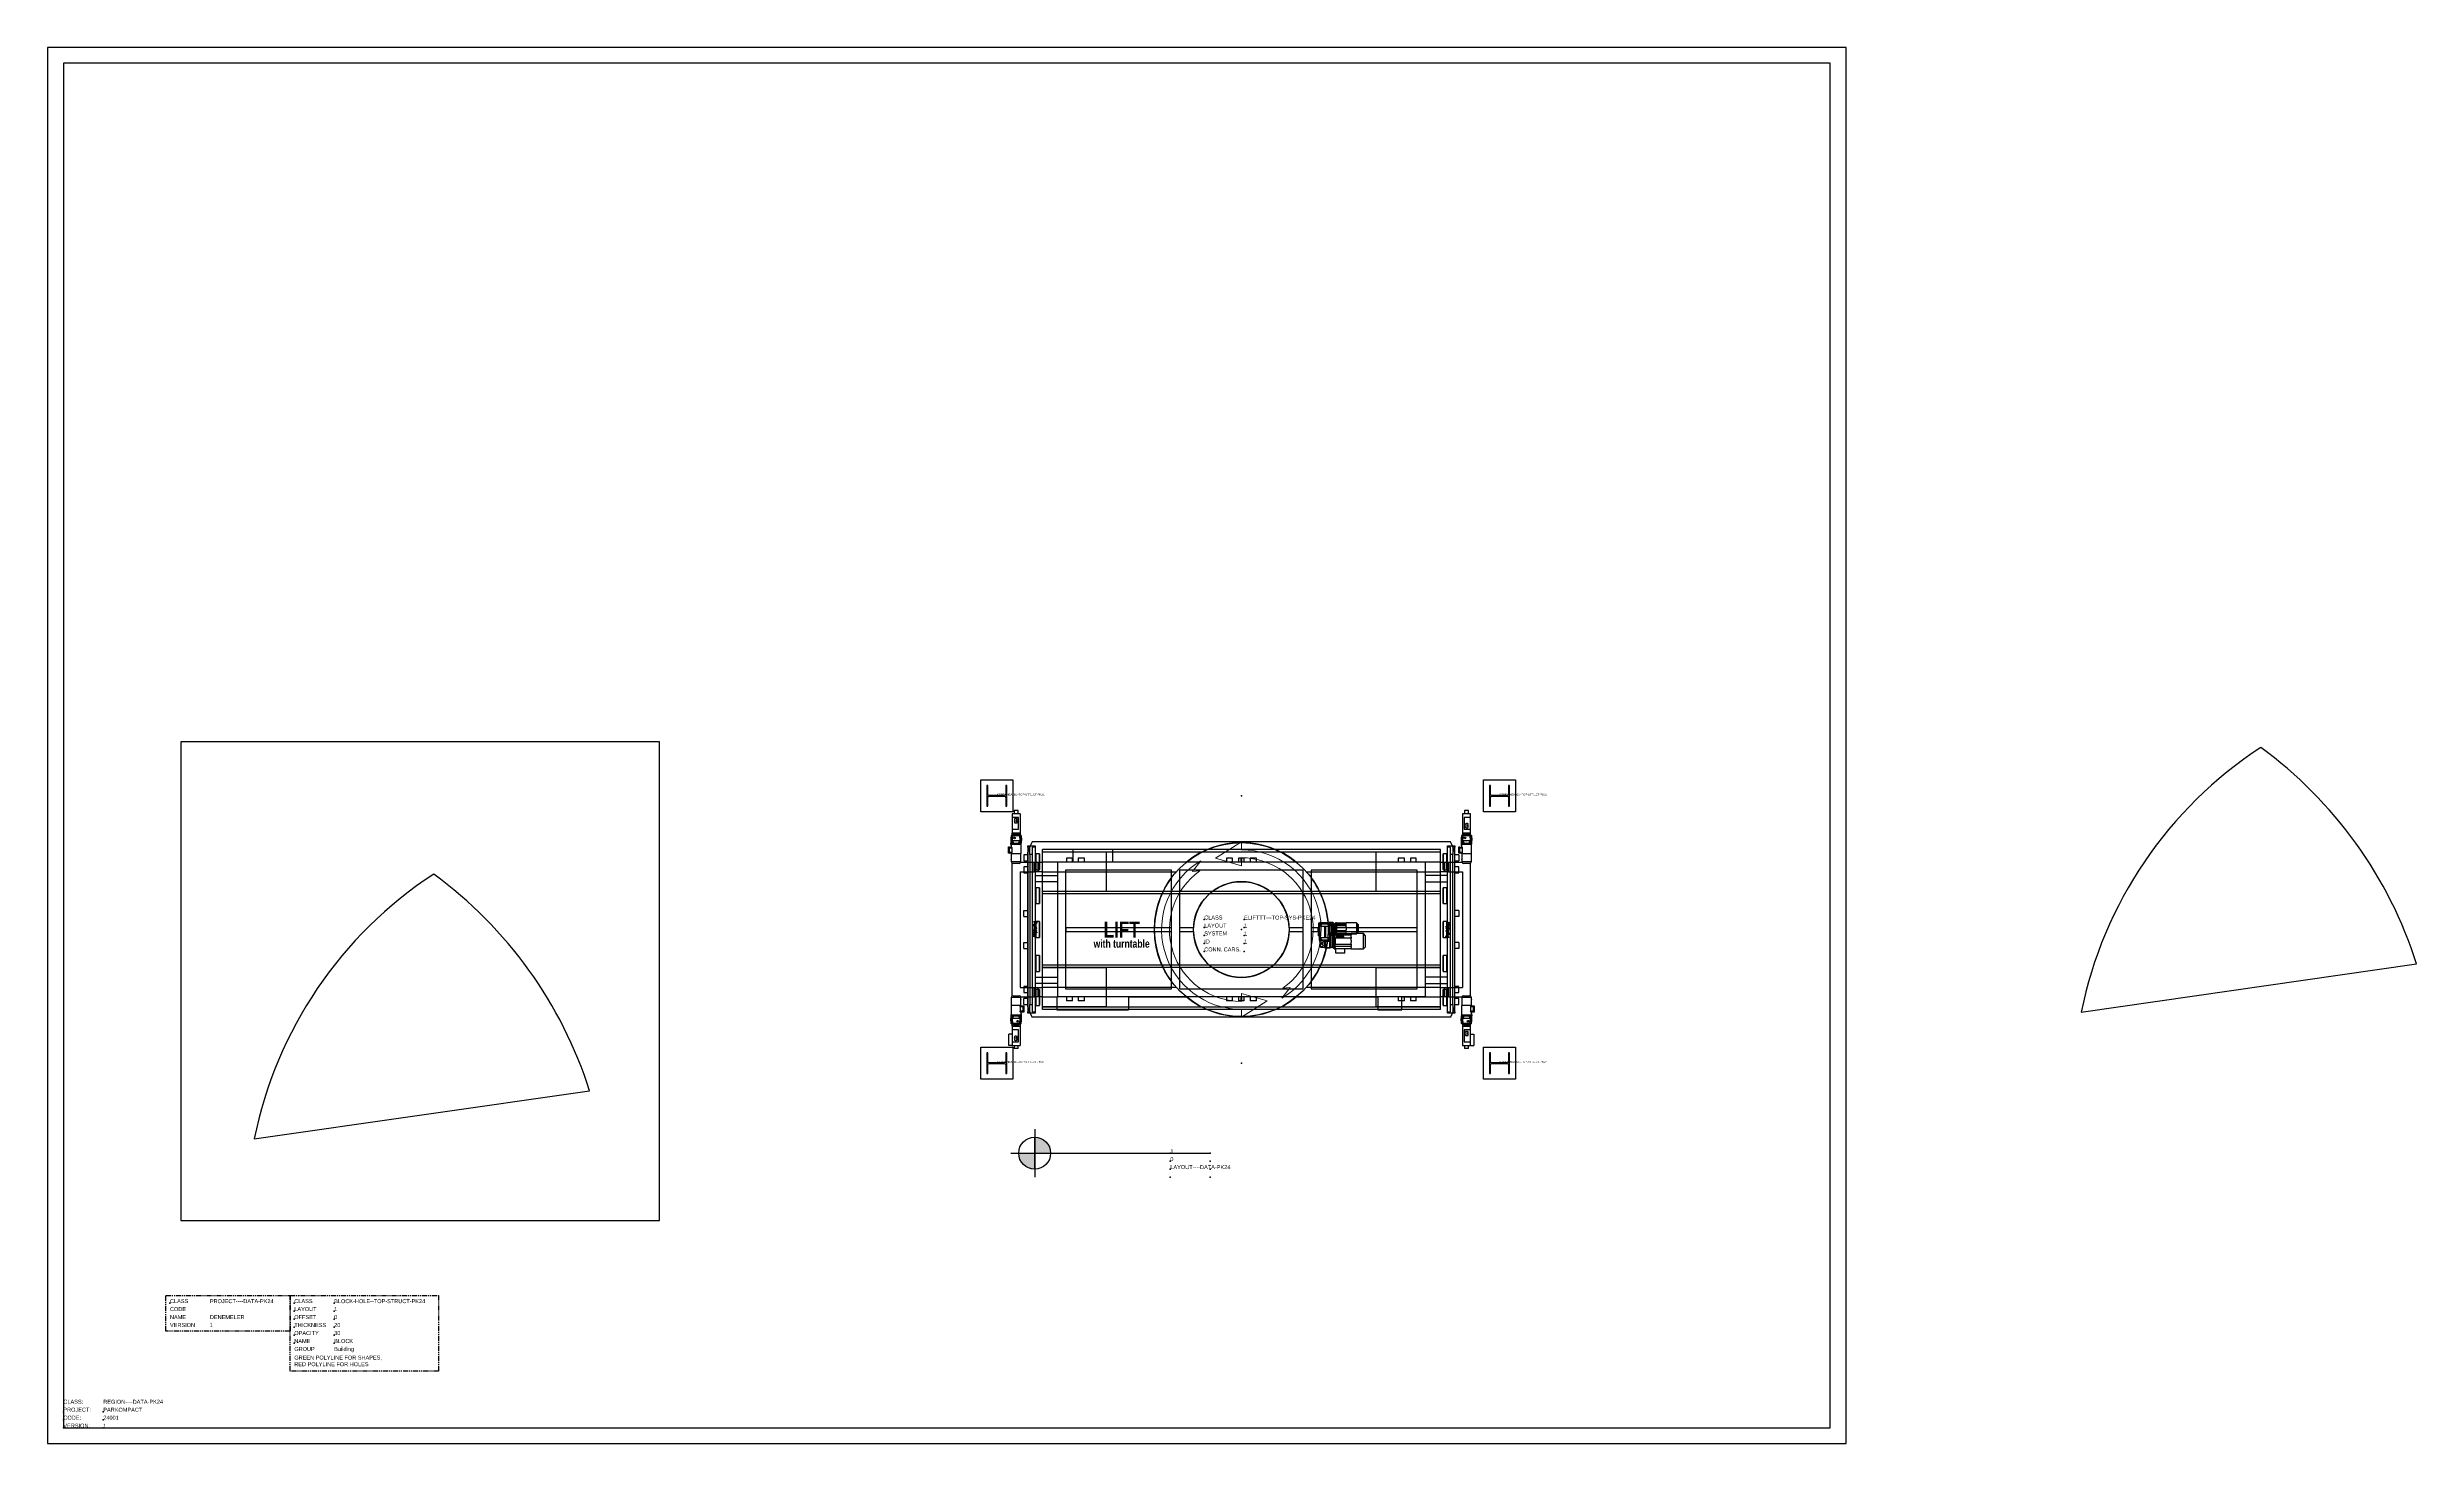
# Model space of a CAD drawing. Header units: millimetres. Extents: x 1604 to 4574, y 512 to 2262.
import ezdxf

# ---------------------------------------------------------------- set-up
doc = ezdxf.new("R2010")
doc.units = ezdxf.units.MM
doc.linetypes.add('PHANTOM', pattern=[12.7, 6.35, -1.27, 1.27, -1.27, 1.27, -1.27])
for name, color, linetype in [('PK24-LABEL', 7, 'Continuous'), ('PK24-LOGO', 7, 'Continuous'), ('PK24E', 7, 'Continuous'), ('PK24E-DATA', 7, 'Continuous'), ('PK24E-STRUCT-STEEL', 254, 'Continuous'), ('PKE24E-HIDDEN', 7, 'Continuous')]:
    doc.layers.add(name, color=color, linetype=linetype)
for name, color, linetype, true_color in [('PK24E-COMP-PALLET', 132, 'Continuous', 0x00b7c8), ('PK24E-HELPER', 253, 'PHANTOM', 0xa1a1a1), ('PK24E-SYS-LIFT', 31, 'Continuous', 0xffcc5a)]:
    doc.layers.add(name, color=color, linetype=linetype, true_color=true_color)
doc.layers.add('PK24E-TTARROW', color=20, linetype='Continuous', lineweight=20, true_color=0xf54b32)
doc.styles.add('Annotative', font='arial.ttf')
doc.styles.add('Impact', font='impact.ttf', dxfattribs={"height": 5})
doc.styles.get("Standard").update_dxf_attribs({"font": 'arial.ttf'})

# ---------------------------------------------------------------- blocks, each defined once
blk = doc.blocks.new('PROJECT----DATA-PK24')
at = {"color": 6, "linetype": 'PHANTOM'}
blk.add_lwpolyline([(-5.1, 9.8), (150.7, 9.8), (150.7, -35.2), (-5.1, -35.2)], close=True, dxfattribs=at)
at = {"layer": 'PK24E-HELPER'}
blk.add_point((0, 0), dxfattribs=at)
at = {"layer": 'PK24E-DATA', "char_height": 5, "attachment_point": 7}
for s, insert in [('CLASS', (0, 0)), ('VERSION', (0, -30)), ('CODE', (0, -10)), ('NAME', (0, -20))]:
    blk.add_mtext_dynamic_manual_height_columns(s, width=42.855, gutter_width=17.5, heights=[0], dxfattribs=dict(at, insert=insert))
at = {"layer": 'PK24E-DATA'}
for tag, p in [('COMP_TYPE', (50, 0)), ('VERSION', (50, -30)), ('PROJECT_CODE', (50, -10)), ('PROJECT_NAME', (50, -20))]:
    blk.add_attdef(tag, p, '', height=5, dxfattribs=at)
blk = doc.blocks.new('*U4')
for p in [(0, 0), (50, 0), (0, -10), (0, -10), (0, -20), (50, -10), (50, -10), (50, -20)]:
    blk.add_point(p)
blk = doc.blocks.new('*U11')
at = {"layer": 'PK24E', "color": 20, "true_color": 0xf54b32}
for points in [[(0, 0), (2254.4, 0), (2254.4, 1750.2), (0, 1750.2)], [(20, 20), (2234.4, 20), (2234.4, 1730.2), (20, 1730.2)]]:
    blk.add_lwpolyline(points, close=True, dxfattribs=at)
at = {"layer": 'PK24E-DATA'}
blk.add_blockref('*U4', (20, 40), dxfattribs=at)
at = {"layer": 'PK24E-DATA', "char_height": 5, "attachment_point": 7}
for s, insert in [('CLASS:', (20, 50)), ('CODE:', (20, 30)), ('PROJECT:', (20, 40)), ('VERSION:', (20, 20))]:
    blk.add_mtext_dynamic_manual_height_columns(s, width=41.48, gutter_width=50, heights=[0], dxfattribs=dict(at, insert=insert))
at = {"layer": 'PK24E-DATA', "style": 'Annotative'}
for tag, p in [('COMP_TYPE', (70, 50)), ('CODE', (70, 30)), ('PROJECT', (70, 40)), ('VERSION', (70, 20))]:
    blk.add_attdef(tag, p, '', height=5, dxfattribs=at)
blk = doc.blocks.new('*U6')
for p in [(0, 0), (50, 0), (0, -10), (0, -10), (0, -20), (0, -20), (50, -10), (50, -10), (50, -20), (50, -20), (0, -30), (50, -30)]:
    blk.add_point(p)
blk = doc.blocks.new('LAYOUT----DATA-PK24')
at = {"layer": 'PK24E'}
h = blk.add_hatch(color=4, dxfattribs=at)
h.dxf.hatch_style = 1
h.paths.add_polyline_path([(-20, 0, 0.414214), (0, -20), (0, 0)])
h.paths.add_polyline_path([(0, 0), (20, 0, 0.414214), (0, 20)])
at = {"layer": 'PK24E', "color": 4}
for p, q in [((0, 30), (0, -30)), ((-30, 0), (220, 0)), ((0, -20), (0, 20))]:
    blk.add_line(p, q, dxfattribs=at)
blk.add_circle((0, 0), 20, dxfattribs=at)
at = {"layer": 'PKE24E-HIDDEN'}
blk.add_blockref('*U6', (170, 0), dxfattribs=at)
at = {"layer": 'PK24E-DATA'}
for tag, p in [('LAYOUT_ID', (170, 0)), ('COMP_TYPE', (170, -20)), ('LEVEL', (170, -10))]:
    blk.add_attdef(tag, p, '', height=5, dxfattribs=at)
blk = doc.blocks.new('*U8')
for p in [(0, 0), (50, 0), (0, -10), (0, -10), (0, -20), (0, -20), (50, -10), (50, -10), (50, -20), (50, -20), (0, -30), (0, -30), (0, -40), (0, -40), (0, -50), (50, -30), (50, -30), (50, -40), (50, -40), (50, -50)]:
    blk.add_point(p)
blk = doc.blocks.new('BLOCK-HOLE--TOP-STRUCT-PK24')
at = {"color": 0, "linetype": 'PHANTOM'}
blk.add_lwpolyline([(0, 0), (185.8, 0), (185.8, -95), (0, -95)], close=True, dxfattribs=at)
at = {"layer": 'PK24E-HELPER'}
blk.add_point((5.1, -9.8), dxfattribs=at)
at = {"layer": 'PK24E-DATA'}
blk.add_blockref('*U8', (5.1, -9.8), dxfattribs=at)
at = {"layer": 'PK24E-DATA', "char_height": 5, "attachment_point": 7}
for s, width, insert in [('OFFSET', 42.855, (5.1, -29.8)), ('CLASS', 42.855, (5.1, -9.8)), ('LAYOUT', 42.855, (5.1, -19.8)), ('THICKNESS', 42.855, (5.1, -39.8)), ('OPACITY', 50.684, (5.1, -49.8)), ('NAME', 50.684, (5.1, -59.8)), ('GROUP', 50.684, (5.1, -69.8)), ('GREEN POLYLINE FOR SHAPES, \\PRED POLYLINE FOR HOLES', 118.66, (5.1, -88.9))]:
    blk.add_mtext_dynamic_manual_height_columns(s, width=width, gutter_width=17.5, heights=[0], dxfattribs=dict(at, insert=insert))
at = {"layer": 'PK24E-DATA'}
for tag, p in [('OFFSET', (55.1, -29.8)), ('COMP_TYPE', (55.1, -9.8)), ('LAYOUT_ID', (55.1, -19.8)), ('THICKNESS', (55.1, -39.8)), ('OPACITY', (55.1, -49.8)), ('NAME', (55.1, -59.8)), ('GROUP', (55.1, -69.8))]:
    blk.add_attdef(tag, p, '', height=5, dxfattribs=at)
blk = doc.blocks.new('block1')
at = {"color": 3}
blk.add_lwpolyline([(-359, -299.3), (241, -299.3), (241, 300.7), (-359, 300.7)], close=True, dxfattribs=at)
at = {"color": 1}
blk.add_lwpolyline([(-267.1, -197.1), (153.1, -136.6, 0.159521), (-42.2, 134.8, 0.201224)], format="xyb", close=True, dxfattribs=at)
blk.add_blockref('BLOCK-HOLE--TOP-STRUCT-PK24', (-222, -393.1)).add_auto_attribs({'THICKNESS': '20', 'COMP_TYPE': 'BLOCK-HOLE--TOP-STRUCT-PK24', 'LAYOUT_ID': '1', 'OFFSET': '0', 'OPACITY': '30', 'NAME': 'BLOCK', 'GROUP': 'Building'})
blk = doc.blocks.new('ELIFTTT-CHASIS--TOP-COMP-PKE24')
at = {"layer": 'PK24E-HELPER'}
for p in [(0, 167.5), (0, -167.5)]:
    blk.add_point(p, dxfattribs=at)
at = {"layer": 'PK24E-SYS-LIFT'}
for p, q in [((-284.8, 149.2), (-284.8, 145.2)), ((-283.9, 149.2), (-284.8, 149.2)), ((-279.7, 149.2), (-283.9, 149.2)), ((-279.7, 145.2), (-279.7, 149.2)), ((279.7, 149.2), (279.7, 145.2)), ((284.8, 149.2), (279.7, 149.2)), ((284.8, 145.2), (284.8, 149.2)), ((-287.3, 145.2), (-287.3, 140.6)), ((-277.3, 145.2), (-287.3, 145.2)), ((-279.3, 140.6), (-287.3, 140.6)), ((-287.3, 140.6), (-287.3, 125.8)), ((-287.3, 125.8), (-287.3, 121.2)), ((-287.3, 125.8), (-279.3, 125.8)), ((-287.3, 121.2), (-277.3, 121.2)), ((-287.3, 118.3), (-287.3, 121.2)), ((-286.5, 119.4), (-286.5, 118.3)), ((-286.5, 119.4), (-278, 119.4)), ((-285.2, 120.1), (-285.2, 119.4)), ((-285.2, 120.1), (-279.3, 120.1)), ((-284.4, 138.6), (-284.4, 137.5)), ((-283.5, 138.6), (-284.4, 138.6)), ((-284.4, 137.5), (-284, 137.5)), ((-284.4, 135), (-284.4, 133.9)), ((-284, 135), (-284.4, 135)), ((-284.4, 133.9), (-283.5, 133.9)), ((-284, 137.5), (-284, 135)), ((-283.5, 139), (-283.5, 138.6)), ((-282, 139), (-283.5, 139)), ((-283.5, 133.9), (-283.5, 133.6)), ((-283.5, 133.6), (-282, 133.6)), ((-283.4, 120.7), (-283.5, 120.6)), ((-283.5, 120.6), (-283.5, 120.1)), ((-281, 120.6), (-283.5, 120.6)), ((-283.4, 120.7), (-281.1, 120.7)), ((-283.2, 121.2), (-283.2, 120.7)), ((-282, 138.6), (-282, 139)), ((-281.1, 138.6), (-282, 138.6)), ((-282, 133.9), (-281.1, 133.9)), ((-282, 133.6), (-282, 133.9)), ((-281.5, 137.5), (-281.1, 137.5)), ((-281.5, 135), (-281.5, 137.5)), ((-281.1, 135), (-281.5, 135)), ((-281.3, 120.7), (-281.3, 121.2)), ((-281.1, 137.5), (-281.1, 138.6)), ((-281.1, 133.9), (-281.1, 135)), ((-281, 120.6), (-281.1, 120.7)), ((-281, 120.1), (-281, 120.6)), ((-279.3, 125.8), (-279.3, 140.6)), ((-279.3, 119.4), (-279.3, 120.1)), ((-278, 118.3), (-278, 119.4)), ((-277.3, 145.2), (-277.3, 121.2)), ((-277.3, 121.2), (-277.3, 118.3)), ((277.2, 145.2), (277.2, 121.2)), ((287.2, 145.2), (277.2, 145.2)), ((277.2, 121.2), (287.2, 121.2)), ((277.2, 121.2), (277.2, 118.3)), ((278, 119.4), (278, 118.3)), ((278, 119.4), (286.5, 119.4)), ((287.2, 140.6), (279.3, 140.6)), ((279.3, 140.6), (279.3, 125.8)), ((279.3, 125.8), (287.2, 125.8)), ((279.3, 120.1), (279.3, 119.4)), ((279.3, 120.1), (285.2, 120.1)), ((281.1, 120.7), (281, 120.6)), ((281, 120.6), (281, 120.1)), ((283.5, 120.6), (281, 120.6)), ((281.1, 132.6), (281.1, 131.5)), ((282, 132.6), (281.1, 132.6)), ((281.1, 131.5), (281.5, 131.5)), ((281.1, 129), (281.1, 127.9)), ((281.5, 129), (281.1, 129)), ((281.1, 127.9), (282, 127.9)), ((281.1, 120.7), (283.4, 120.7)), ((281.2, 121.2), (281.2, 120.7)), ((281.5, 131.5), (281.5, 129)), ((283.5, 132.9), (282, 132.9)), ((282, 132.9), (282, 132.6)), ((282, 127.9), (282, 127.6)), ((282, 127.6), (283.5, 127.6)), ((283.2, 120.7), (283.2, 121.2)), ((283.5, 120.6), (283.4, 120.7)), ((283.5, 132.6), (283.5, 132.9)), ((284.4, 132.6), (283.5, 132.6)), ((283.5, 127.9), (284.4, 127.9)), ((283.5, 127.6), (283.5, 127.9)), ((283.5, 120.1), (283.5, 120.6)), ((284, 131.5), (284.4, 131.5)), ((284, 129), (284, 131.5)), ((284.4, 129), (284, 129)), ((284.4, 131.5), (284.4, 132.6)), ((284.4, 127.9), (284.4, 129)), ((285.2, 119.4), (285.2, 120.1)), ((286.5, 118.3), (286.5, 119.4)), ((287.2, 140.6), (287.2, 145.2)), ((287.2, 125.8), (287.2, 140.6)), ((287.2, 121.2), (287.2, 125.8)), ((287.2, 118.3), (287.2, 121.2)), ((-291.8, 103.2), (-291.8, 103.7)), ((-291.8, 103.7), (-290.7, 103.7)), ((-291.8, 96.3), (-291.8, 103.2)), ((-290.7, 103.2), (-291.8, 103.2)), ((-291.8, 95.8), (-291.8, 96.3)), ((-291.8, 96.3), (-290.7, 96.3)), ((-290.7, 95.8), (-291.8, 95.8)), ((-290.7, 103.7), (-290.7, 103.2)), ((-290.7, 103.6), (-287.8, 103.4)), ((-290.7, 96.3), (-290.7, 103.2)), ((-290.7, 102.5), (-287.3, 102.4)), ((-290.7, 97), (-287.3, 97.1)), ((-290.7, 96.3), (-290.7, 95.8)), ((-290.7, 95.9), (-287.8, 96)), ((-288.6, 117.9), (-288.8, 111.7)), ((-288.8, 111.7), (-288.8, 108.4)), ((-288.8, 111.7), (-287.5, 111.7)), ((-288.8, 108.4), (-288.5, 108.1)), ((-288.8, 108.4), (-287.7, 108.4)), ((-288.6, 116.1), (-288.7, 111.7)), ((-288.6, 105.2), (-288.7, 108.3)), ((-288.6, 116.1), (-288.3, 116.1)), ((-288.5, 115.6), (-288.6, 115.6)), ((-288.6, 114.2), (-288.6, 114.2)), ((-288.5, 108.3), (-288.5, 107.3)), ((-288.5, 107.3), (-276, 107.3)), ((-288.4, 118.1), (-287.9, 118.1)), ((-288.4, 107.2), (-288.4, 103.4)), ((-288.4, 107.2), (-282.3, 107.2)), ((-288.4, 105.1), (-288.4, 105.1)), ((-288.4, 96), (-288.4, 95.3)), ((-288.4, 95.3), (-276.1, 95.3)), ((-288.3, 95.3), (-288.3, 88.1)), ((-287.8, 118.3), (-287.2, 118.3)), ((-287.7, 108.5), (-285.4, 108.5)), ((-287.7, 108.4), (-287.4, 108)), ((-287.4, 108), (-287.7, 108)), ((-287.5, 111.9), (-287.2, 117.9)), ((-287.5, 111.7), (-287.2, 111.9)), ((-287.5, 111.9), (-287.5, 111.7)), ((-287.5, 109.9), (-287.5, 111.7)), ((-285.1, 108), (-287.4, 108)), ((-287.3, 97.1), (-287.3, 102.4)), ((-287.3, 102.4), (-287.3, 102.4)), ((-287.2, 102.4), (-287.3, 102.4)), ((-287.3, 102.4), (-287.3, 102.4)), ((-287.3, 97.1), (-287.3, 97.1)), ((-287.3, 97), (-287.3, 97.1)), ((-287.2, 97.1), (-287.3, 97.1)), ((-287.2, 118.3), (-287.2, 117.9)), ((-287.2, 118.3), (-277.3, 118.3)), ((-286.9, 117.6), (-287.2, 117.9)), ((-287.2, 117.9), (-277.3, 117.9)), ((-286.9, 117.6), (-287.2, 111.9)), ((-287.1, 111.7), (-287.2, 111.9)), ((-287.2, 97.1), (-287.2, 102.4)), ((-287.1, 111.7), (-286.8, 111.7)), ((-277.6, 117.6), (-286.9, 117.6)), ((-285.4, 108.5), (-286.8, 111.7)), ((-286.8, 111.7), (-277.7, 111.7)), ((-285.4, 108.5), (-285.2, 108.4)), ((-285.2, 108.4), (-279.3, 108.4)), ((-285.2, 108.4), (-285.1, 108)), ((-283.6, 108), (-285.1, 108)), ((-282.3, 107.2), (-276.1, 107.2)), ((-279.4, 108), (-280.9, 108)), ((-279.3, 108.4), (-279.4, 108)), ((-277.1, 108), (-279.4, 108)), ((-279.3, 108.4), (-279.1, 108.5)), ((-277.7, 111.7), (-279.1, 108.5)), ((-279.1, 108.5), (-276.8, 108.5)), ((-277.7, 111.7), (-277.4, 111.7)), ((-277.3, 117.9), (-277.6, 117.6)), ((-277.3, 111.9), (-277.6, 117.6)), ((-277.4, 111.7), (-277.3, 111.9)), ((-277.3, 117.9), (-277.3, 118.3)), ((-277.3, 118.3), (-276.7, 118.3)), ((-277.3, 117.9), (-277, 111.9)), ((-277, 111.7), (-277.3, 111.9)), ((-276.8, 108.4), (-277.1, 108)), ((-276.8, 108), (-277.1, 108)), ((-277, 111.9), (-277, 111.7)), ((-277, 109.9), (-277, 111.7)), ((-277, 111.7), (-275.7, 111.7)), ((-276.8, 108.4), (-275.7, 108.4)), ((-276.6, 118.1), (-276.1, 118.1)), ((-276.2, 116.1), (-275.9, 116.1)), ((-276.2, 85.1), (-276.2, 95.3)), ((-276.1, 95.3), (-276.1, 107.2)), ((-276.1, 105.1), (-276.1, 105.1)), ((-276, 108.1), (-275.7, 108.4)), ((-276, 107.3), (-276, 108.3)), ((-275.9, 117.9), (-275.7, 111.7)), ((-275.8, 111.7), (-275.9, 116.1)), ((-275.9, 105.2), (-275.8, 108.3)), ((-275.7, 108.4), (-275.7, 111.7)), ((-161.2, 100.5), (-211.2, 100.5)), ((-211.2, 100.5), (-211.2, 84.5)), ((-161.2, 84.5), (-161.2, 100.5)), ((272.7, 103.2), (272.7, 103.7)), ((272.7, 103.7), (273.8, 103.7)), ((272.7, 96.3), (272.7, 103.2)), ((273.8, 103.2), (272.7, 103.2)), ((272.7, 95.8), (272.7, 96.3)), ((272.7, 96.3), (273.8, 96.3)), ((273.8, 95.8), (272.7, 95.8)), ((273.8, 103.7), (273.8, 103.2)), ((273.8, 103.6), (276.7, 103.4)), ((273.8, 96.3), (273.8, 103.2)), ((273.8, 102.5), (277.2, 102.4)), ((273.8, 97), (277.2, 97.1)), ((273.8, 96.3), (273.8, 95.8)), ((273.8, 95.9), (276.7, 96)), ((275.9, 117.9), (275.7, 111.7)), ((275.7, 111.7), (275.7, 108.4)), ((275.7, 111.7), (277, 111.7)), ((275.7, 108.4), (276, 108.1)), ((275.7, 108.4), (276.8, 108.4)), ((275.9, 116.1), (275.8, 111.7)), ((275.9, 105.2), (275.8, 108.3)), ((275.9, 116.1), (276.2, 116.1)), ((276, 115.6), (275.9, 115.6)), ((275.9, 114.2), (275.9, 114.2)), ((276, 108.3), (276, 107.3)), ((276, 107.3), (288.5, 107.3)), ((276.1, 118.1), (276.6, 118.1)), ((276.1, 107.2), (276.1, 103.4)), ((276.1, 107.2), (282.2, 107.2)), ((276.1, 105.1), (276.1, 105.1)), ((276.1, 96), (276.1, 95.3)), ((276.1, 95.3), (288.4, 95.3)), ((276.2, 95.3), (276.2, 88.1)), ((276.7, 118.3), (277.3, 118.3)), ((276.8, 108.5), (279.1, 108.5)), ((276.8, 108.4), (277.1, 108)), ((277.1, 108), (276.8, 108)), ((277, 111.9), (277.3, 117.9)), ((277, 111.7), (277.3, 111.9)), ((277, 111.9), (277, 111.7)), ((277, 109.9), (277, 111.7)), ((279.4, 108), (277.1, 108)), ((277.2, 97.1), (277.2, 102.4)), ((277.2, 102.4), (277.2, 102.4)), ((277.2, 102.4), (277.2, 102.4)), ((277.3, 102.4), (277.2, 102.4)), ((277.2, 97.1), (277.2, 97.1)), ((277.2, 97), (277.2, 97.1)), ((277.3, 97.1), (277.2, 97.1)), ((277.3, 118.3), (277.3, 117.9)), ((277.3, 118.3), (287.2, 118.3)), ((277.6, 117.6), (277.3, 117.9)), ((277.3, 117.9), (287.2, 117.9)), ((277.6, 117.6), (277.3, 111.9)), ((277.4, 111.7), (277.3, 111.9)), ((277.3, 97.1), (277.3, 102.4)), ((277.4, 111.7), (277.7, 111.7)), ((286.9, 117.6), (277.6, 117.6)), ((279.1, 108.5), (277.7, 111.7)), ((277.7, 111.7), (286.8, 111.7)), ((279.1, 108.5), (279.3, 108.4)), ((279.3, 108.4), (285.2, 108.4)), ((279.3, 108.4), (279.4, 108)), ((280.9, 108), (279.4, 108)), ((282.2, 107.2), (288.4, 107.2)), ((285.1, 108), (283.6, 108)), ((285.2, 108.4), (285.1, 108)), ((287.4, 108), (285.1, 108)), ((285.2, 108.4), (285.4, 108.5)), ((286.8, 111.7), (285.4, 108.5)), ((285.4, 108.5), (287.7, 108.5)), ((286.8, 111.7), (287.1, 111.7)), ((287.2, 117.9), (286.9, 117.6)), ((287.2, 111.9), (286.9, 117.6)), ((287.1, 111.7), (287.2, 111.9)), ((287.2, 117.9), (287.2, 118.3)), ((287.2, 118.3), (287.8, 118.3)), ((287.2, 117.9), (287.5, 111.9)), ((287.5, 111.7), (287.2, 111.9)), ((287.7, 108.4), (287.4, 108)), ((287.7, 108), (287.4, 108)), ((287.5, 111.9), (287.5, 111.7)), ((287.5, 109.9), (287.5, 111.7)), ((287.5, 111.7), (288.8, 111.7)), ((287.7, 108.4), (288.8, 108.4)), ((287.9, 118.1), (288.4, 118.1)), ((288.3, 116.1), (288.6, 116.1)), ((288.3, 85.1), (288.3, 95.3)), ((288.4, 95.3), (288.4, 107.2)), ((288.4, 105.1), (288.4, 105.1)), ((288.5, 108.1), (288.8, 108.4)), ((288.5, 107.3), (288.5, 108.3)), ((288.6, 117.9), (288.8, 111.7)), ((288.7, 111.7), (288.6, 116.1)), ((288.6, 105.2), (288.7, 108.3)), ((288.8, 108.4), (288.8, 111.7)), ((-288.3, 88.1), (-288.3, 87.8)), ((-288.3, 87.8), (-288.3, 85.1)), ((-288.3, 85.1), (-276.2, 85.1)), ((-287.3, -83.2), (-287.3, 83.2)), ((-278.4, 82.9), (-286.1, 82.9)), ((-277.3, 72.5), (-277.3, -72.5)), ((-277.3, 72.5), (-259.8, 72.5)), ((-276.3, 84.5), (-259.8, 84.5)), ((-259.8, 72.5), (-259.8, 84.5)), ((-259.8, 84.5), (-254.7, 84.5)), ((-254.7, 72.5), (-259.8, 72.5)), ((-254.7, 72.5), (-254.7, 84.5)), ((-254.7, 84.5), (-249.7, 84.5)), ((-249.7, 72.5), (-254.7, 72.5)), ((-249.7, 84.5), (-249.7, 72.5)), ((-211.2, 84.5), (-249.7, 84.5)), ((-249.7, 72.5), (-81.4, 72.5)), ((-68.9, 84.5), (-161.2, 84.5)), ((249.7, 84.5), (68.9, 84.5)), ((81.4, 72.5), (249.7, 72.5)), ((249.7, 72.5), (249.7, 84.5)), ((249.7, 84.5), (254.7, 84.5)), ((254.7, 72.5), (249.7, 72.5)), ((254.7, 84.5), (254.7, 72.5)), ((254.7, 84.5), (259.8, 84.5)), ((259.8, 72.5), (254.7, 72.5)), ((259.8, 84.5), (259.8, 72.5)), ((259.8, 84.5), (276.3, 84.5)), ((259.8, 72.5), (277.2, 72.5)), ((276.2, 88.1), (276.2, 87.8)), ((276.2, 87.8), (276.2, 85.1)), ((276.2, 85.1), (288.3, 85.1)), ((277.2, 72.5), (277.2, -72.5)), ((286.1, 82.9), (278.4, 82.9)), ((287.2, -83.2), (287.2, 83.2)), ((108.6, 9), (115, 9)), ((114.8, 8.8), (108.6, 8.8)), ((114.4, 8.7), (108.7, 8.7)), ((112.4, 7.3), (108.8, 7.3)), ((113, 6.8), (112.6, 7.2)), ((113.1, -3.6), (113.1, 6.6)), ((114.6, -5.5), (114.6, 8.5)), ((114.8, -5.8), (114.8, 8.8)), ((115, 8), (114.8, 8)), ((115, 7.5), (114.8, 7.5)), ((115.5, 6), (114.8, 6)), ((115, 9), (115, 8)), ((115, 8), (115, 7.5)), ((115.6, 7.8), (115, 7.8)), ((115.5, 6), (115.5, -3)), ((115.6, 7.8), (115.6, 3.3)), ((117.1, 6.6), (115.6, 6.6)), ((115.6, 1.5), (115.6, 3.3)), ((115.8, 3.1), (115.6, 3.1)), ((115.6, -0.3), (115.6, 1.5)), ((115.8, -0.1), (115.8, 3.1)), ((118.2, 7.8), (117.1, 7.6)), ((117.1, 7.6), (117.1, -4.6)), ((119.1, 8.5), (118.2, 8.5)), ((118.2, 8.5), (118.2, -5.5)), ((119.1, 8.5), (119.1, 8.2)), ((119.1, 7.6), (119.1, 8.2)), ((131.2, 8.2), (119.1, 8.2)), ((119.1, 7.6), (119.1, 7.6)), ((119.1, 6.4), (119.1, 7.6)), ((131.2, 7.6), (119.1, 7.6)), ((119.1, 4.8), (119.1, 6.4)), ((131.2, 6.4), (119.1, 6.4)), ((119.1, 3.7), (119.1, 4.8)), ((131.2, 4.8), (119.1, 4.8)), ((119.1, 3.7), (119.1, -0.7)), ((144.3, 8.4), (131.2, 8.4)), ((131.2, 8.4), (131.2, 8.2)), ((131.2, 7.6), (131.2, 8.2)), ((131.2, 6.4), (131.2, 7.6)), ((131.2, 4.8), (131.2, 6.4)), ((131.2, 3.2), (131.2, 4.8)), ((131.2, 3.2), (131.2, -0.2)), ((144.3, 8.4), (144.3, 6.4)), ((144.3, 6.4), (144.3, -5.4)), ((146.2, 6.6), (144.5, 8.3)), ((144.5, 8.3), (144.5, 6.3)), ((144.5, 6.3), (144.5, -5.3)), ((146.2, 6.6), (146.2, 5.1)), ((146.2, 5.1), (146.2, -3.6)), ((146.3, -3.4), (146.3, 6.4)), ((146.3, -3.4), (146.3, 6.3)), ((146.3, 6.4), (146.3, -3.4)), ((114.8, -5.8), (108.8, -5.8)), ((108.8, -6), (115, -6)), ((108.9, -4.3), (112.4, -4.3)), ((108.9, -5.7), (114.4, -5.7)), ((112.6, -4.2), (113, -3.8)), ((114.8, -3), (115.5, -3)), ((115, -4.5), (114.8, -4.5)), ((115, -5), (114.8, -5)), ((115, -5), (115, -4.5)), ((115, -4.7), (115.6, -4.7)), ((115, -6), (115, -5)), ((115.6, -0.1), (115.8, -0.1)), ((115.6, -0.3), (115.6, -4.7)), ((115.6, -3.6), (117.1, -3.6)), ((117.1, -4.6), (118.2, -4.8)), ((118.2, -5.5), (119.1, -5.5)), ((119.1, -1.8), (119.1, -0.7)), ((119.1, -1.8), (119.1, -1.8)), ((131.2, -1.8), (119.1, -1.8)), ((119.1, -3.4), (119.1, -1.8)), ((119.1, -3.4), (119.1, -3.6)), ((131.2, -3.4), (119.1, -3.4)), ((119.1, -5.2), (119.1, -3.6)), ((119.1, -5.2), (119.1, -5.5)), ((131.2, -5.2), (119.1, -5.2)), ((119.5, -5.3), (119.5, -5.2)), ((119.7, -5.3), (119.5, -5.3)), ((119.5, -8.8), (119.5, -5.3)), ((119.5, -8.8), (119.5, -9.3)), ((119.7, -8.8), (119.5, -8.8)), ((119.5, -9.5), (119.6, -9.5)), ((119.5, -9.5), (119.5, -9.7)), ((119.5, -9.7), (119.5, -9.8)), ((119.5, -9.7), (128.1, -9.7)), ((119.5, -9.8), (119.5, -9.8)), ((119.5, -9.8), (128.1, -9.8)), ((119.5, -9.8), (128.1, -9.8)), ((119.6, -9.5), (128, -9.5)), ((128, -9.5), (119.6, -9.5)), ((119.6, -9.5), (119.6, -9.5)), ((119.7, -5.3), (119.7, -5.2)), ((119.7, -5.3), (119.7, -5.3)), ((119.7, -5.3), (120.1, -5.3)), ((119.7, -8.8), (119.7, -5.3)), ((119.7, -8.8), (119.7, -9.3)), ((119.7, -8.8), (127.9, -8.8)), ((119.7, -9.3), (127.8, -9.3)), ((126.8, -5.3), (120.1, -5.3)), ((120.1, -5.3), (120.1, -5.3)), ((120.1, -5.3), (120.2, -8.2)), ((120.1, -5.3), (120.2, -8.2)), ((120.2, -8.2), (120.2, -8.2)), ((120.2, -8.8), (120.2, -8.2)), ((120.2, -8.8), (120.2, -8.2)), ((120.2, -8.8), (120.2, -8.2)), ((121.7, -5.9), (120.8, -6.6)), ((121.7, -5.9), (120.8, -6.6)), ((120.8, -6.6), (120.8, -6.6)), ((120.8, -6.6), (120.9, -7.8)), ((120.9, -7.8), (122, -8.2)), ((122.7, -6.3), (121.7, -5.9)), ((122.7, -6.3), (121.7, -5.9)), ((121.7, -5.9), (121.7, -5.9)), ((122, -8.2), (122.9, -7.5)), ((122.9, -7.5), (122.7, -6.3)), ((122.7, -6.3), (122.7, -6.3)), ((122.9, -7.5), (122.7, -6.3)), ((122.9, -7.5), (122.9, -7.5)), ((123.9, -6.9), (124.4, -6.1)), ((124.4, -6.1), (123.9, -6.9)), ((123.9, -6.9), (123.9, -6.9)), ((123.9, -7), (123.9, -7.1)), ((123.9, -7.2), (124.4, -8)), ((124.4, -6.1), (124.4, -6.1)), ((124.7, -6), (124.7, -6)), ((124.7, -6), (125.6, -6)), ((125.6, -6), (124.7, -6)), ((124.7, -8.2), (125.6, -8.2)), ((125.6, -6), (125.6, -6)), ((125.8, -6.1), (126.3, -6.9)), ((126.3, -6.9), (125.8, -6.1)), ((125.8, -6.1), (125.8, -6.1)), ((125.8, -8), (126.3, -7.2)), ((126.3, -6.9), (126.3, -6.9)), ((126.3, -7.1), (126.3, -7)), ((126.8, -5.3), (126.8, -5.3)), ((126.8, -8.2), (126.8, -5.3)), ((126.8, -5.3), (126.8, -8.2)), ((126.8, -5.3), (127.8, -5.3)), ((126.8, -8.2), (126.8, -8.2)), ((126.8, -8.2), (126.8, -8.2)), ((126.8, -8.8), (126.8, -8.2)), ((126.8, -8.8), (126.8, -8.2)), ((126.8, -8.2), (126.8, -8.8)), ((127.9, -5.3), (127.8, -5.3)), ((127.8, -8.8), (127.8, -5.3)), ((127.9, -8.8), (127.8, -9.3)), ((127.9, -5.3), (127.9, -5.2)), ((128.1, -5.3), (127.9, -5.3)), ((128.1, -8.8), (127.9, -8.8)), ((128, -8.8), (128.1, -5.3)), ((128, -9.5), (128.1, -9.5)), ((128, -9.5), (128, -9.5)), ((128.1, -5.3), (128.1, -5.2)), ((128.1, -8.8), (128.1, -9.3)), ((128.1, -9.5), (128.1, -9.7)), ((128.1, -9.7), (128.1, -9.8)), ((128.1, -9.8), (128.1, -9.8)), ((131.2, -1.8), (131.2, -0.2)), ((131.2, -3.4), (131.2, -1.8)), ((131.2, -5.2), (131.2, -3.4)), ((131.2, -5.2), (131.2, -5.4)), ((131.2, -5.4), (137.5, -5.4)), ((137.8, -5.4), (144.3, -5.4)), ((144.5, -5.3), (146.2, -3.6)), ((-288.3, -85.1), (-288.3, -95.3)), ((-276.2, -85.1), (-288.3, -85.1)), ((-286.1, -82.9), (-278.4, -82.9)), ((-277.3, -72.5), (-259.8, -72.5)), ((-276.3, -84.5), (-259.8, -84.5)), ((-276.2, -87.8), (-276.2, -85.1)), ((-276.2, -88.1), (-276.2, -87.8)), ((-276.2, -95.3), (-276.2, -88.1)), ((-259.8, -84.5), (-259.8, -72.5)), ((-259.8, -72.5), (-254.7, -72.5)), ((-254.7, -84.5), (-259.8, -84.5)), ((-254.7, -84.5), (-254.7, -72.5)), ((-254.7, -72.5), (-249.7, -72.5)), ((-249.7, -84.5), (-254.7, -84.5)), ((-249.7, -72.5), (-249.7, -84.5)), ((-81.4, -72.5), (-249.7, -72.5)), ((-249.7, -84.5), (-231.3, -84.5)), ((-231.3, -84.5), (-231.3, -100.5)), ((-141.3, -84.5), (-68.9, -84.5)), ((-141.3, -84.5), (-141.3, -100.5)), ((68.9, -84.5), (171.2, -84.5)), ((249.7, -72.5), (81.4, -72.5)), ((171.2, -84.5), (171.2, -100.5)), ((201.2, -100.5), (201.2, -84.5)), ((201.2, -84.5), (249.7, -84.5)), ((249.7, -84.5), (249.7, -72.5)), ((249.7, -72.5), (254.7, -72.5)), ((254.7, -84.5), (249.7, -84.5)), ((254.7, -72.5), (254.7, -84.5)), ((254.7, -72.5), (259.8, -72.5)), ((259.8, -84.5), (254.7, -84.5)), ((259.8, -72.5), (259.8, -84.5)), ((259.8, -72.5), (277.2, -72.5)), ((259.8, -84.5), (276.3, -84.5)), ((276.2, -85.1), (276.2, -95.3)), ((288.3, -85.1), (276.2, -85.1)), ((278.4, -82.9), (286.1, -82.9)), ((288.3, -87.8), (288.3, -85.1)), ((288.3, -88.1), (288.3, -87.8)), ((288.3, -95.3), (288.3, -88.1)), ((-288.5, -108.1), (-288.8, -108.4)), ((-288.8, -108.4), (-288.8, -111.7)), ((-287.7, -108.4), (-288.8, -108.4)), ((-287.5, -111.7), (-288.8, -111.7)), ((-288.6, -117.9), (-288.8, -111.7)), ((-288.6, -105.2), (-288.7, -108.3)), ((-288.7, -111.7), (-288.6, -116.1)), ((-288.3, -116.1), (-288.6, -116.1)), ((-288.5, -107.4), (-288.5, -108.3)), ((-276, -107.4), (-288.5, -107.4)), ((-288.4, -95.3), (-288.4, -107.2)), ((-276.1, -95.3), (-288.4, -95.3)), ((-288.4, -105.1), (-288.4, -105.1)), ((-282.3, -107.2), (-288.4, -107.2)), ((-287.9, -118.1), (-288.4, -118.1)), ((-287.2, -118.3), (-287.8, -118.3)), ((-287.7, -108.4), (-287.4, -108)), ((-287.7, -108), (-287.4, -108)), ((-285.4, -108.5), (-287.7, -108.5)), ((-287.5, -109.9), (-287.5, -111.7)), ((-287.5, -111.7), (-287.2, -111.9)), ((-287.5, -111.9), (-287.5, -111.7)), ((-287.2, -117.9), (-287.5, -111.9)), ((-287.4, -108), (-285.1, -108)), ((-287.1, -111.7), (-287.2, -111.9)), ((-287.2, -111.9), (-286.9, -117.6)), ((-287.2, -117.9), (-286.9, -117.6)), ((-277.3, -117.9), (-287.2, -117.9)), ((-287.2, -117.9), (-287.2, -118.3)), ((-277.3, -118.3), (-287.2, -118.3)), ((-287.3, -121.2), (-287.3, -118.3)), ((-286.8, -111.7), (-287.1, -111.7)), ((-286.9, -117.6), (-277.6, -117.6)), ((-286.8, -111.7), (-285.4, -108.5)), ((-277.7, -111.7), (-286.8, -111.7)), ((-286.5, -118.3), (-286.5, -119.4)), ((-285.2, -108.4), (-285.4, -108.5)), ((-285.2, -108.4), (-285.1, -108)), ((-279.3, -108.4), (-285.2, -108.4)), ((-285.1, -108), (-283.6, -108)), ((-276.1, -107.2), (-282.3, -107.2)), ((-280.9, -108), (-279.4, -108)), ((-279.3, -108.4), (-279.4, -108)), ((-279.4, -108), (-277.1, -108)), ((-279.1, -108.5), (-279.3, -108.4)), ((-279.1, -108.5), (-277.7, -111.7)), ((-276.8, -108.5), (-279.1, -108.5)), ((-278, -119.4), (-278, -118.3)), ((-277.4, -111.7), (-277.7, -111.7)), ((-277.6, -117.6), (-277.3, -111.9)), ((-277.6, -117.6), (-277.3, -117.9)), ((-277.4, -111.7), (-277.3, -111.9)), ((-277.3, -97.1), (-277.3, -102.4)), ((-277.3, -97.1), (-277.3, -97.1)), ((-277.3, -102.4), (-277.3, -102.4)), ((-277, -111.7), (-277.3, -111.9)), ((-277, -111.9), (-277.3, -117.9)), ((-277.3, -118.3), (-277.3, -117.9)), ((-276.7, -118.3), (-277.3, -118.3)), ((-277.3, -118.3), (-277.3, -121.2)), ((-273.8, -97), (-277.3, -97.1)), ((-277.3, -97), (-277.3, -97.1)), ((-277.3, -97.1), (-277.3, -102.4)), ((-277.3, -97.1), (-277.3, -97.1)), ((-273.8, -102.5), (-277.3, -102.4)), ((-277.3, -102.4), (-277.3, -102.4)), ((-277.3, -102.4), (-277.3, -102.4)), ((-276.8, -108.4), (-277.1, -108)), ((-277.1, -108), (-276.8, -108)), ((-277, -109.9), (-277, -111.7)), ((-277, -111.9), (-277, -111.7)), ((-275.7, -111.7), (-277, -111.7)), ((-275.7, -108.4), (-276.8, -108.4)), ((-273.8, -95.9), (-276.7, -96)), ((-273.8, -103.6), (-276.7, -103.4)), ((-276.1, -118.1), (-276.6, -118.1)), ((-275.9, -116.1), (-276.2, -116.1)), ((-276.1, -96), (-276.1, -95.3)), ((-276.1, -107.2), (-276.1, -103.4)), ((-276.1, -105.1), (-276.1, -105.1)), ((-276, -108.3), (-276, -107.4)), ((-275.7, -108.4), (-276, -108.1)), ((-276, -115.6), (-275.9, -115.6)), ((-275.9, -105.2), (-275.8, -108.3)), ((-275.9, -116.1), (-275.8, -111.7)), ((-275.9, -117.9), (-275.7, -111.7)), ((-275.9, -114.2), (-275.9, -114.2)), ((-275.7, -111.7), (-275.7, -108.4)), ((-273.8, -96.3), (-273.8, -95.8)), ((-273.8, -95.8), (-272.7, -95.8)), ((-272.7, -96.3), (-273.8, -96.3)), ((-273.8, -96.3), (-273.8, -103.2)), ((-273.8, -103.2), (-272.7, -103.2)), ((-273.8, -103.7), (-273.8, -103.2)), ((-272.7, -103.7), (-273.8, -103.7)), ((-272.7, -95.8), (-272.7, -96.3)), ((-272.7, -96.3), (-272.7, -103.2)), ((-272.7, -103.2), (-272.7, -103.7)), ((-231.3, -100.5), (-141.3, -100.5)), ((171.2, -100.5), (201.2, -100.5)), ((276, -108.1), (275.7, -108.4)), ((275.7, -108.4), (275.7, -111.7)), ((276.8, -108.4), (275.7, -108.4)), ((277, -111.7), (275.7, -111.7)), ((275.9, -117.9), (275.7, -111.7)), ((275.9, -105.2), (275.8, -108.3)), ((275.8, -111.7), (275.9, -116.1)), ((276.2, -116.1), (275.9, -116.1)), ((276, -107.4), (276, -108.3)), ((288.5, -107.4), (276, -107.4)), ((276.1, -95.3), (276.1, -107.2)), ((288.4, -95.3), (276.1, -95.3)), ((276.1, -105.1), (276.1, -105.1)), ((282.2, -107.2), (276.1, -107.2)), ((276.6, -118.1), (276.1, -118.1)), ((277.3, -118.3), (276.7, -118.3)), ((276.8, -108.4), (277.1, -108)), ((276.8, -108), (277.1, -108)), ((279.1, -108.5), (276.8, -108.5)), ((277, -109.9), (277, -111.7)), ((277, -111.7), (277.3, -111.9)), ((277, -111.9), (277, -111.7)), ((277.3, -117.9), (277, -111.9)), ((277.1, -108), (279.4, -108)), ((277.4, -111.7), (277.3, -111.9)), ((277.3, -111.9), (277.6, -117.6)), ((277.3, -117.9), (277.6, -117.6)), ((287.2, -117.9), (277.3, -117.9)), ((277.3, -117.9), (277.3, -118.3)), ((287.2, -118.3), (277.3, -118.3)), ((277.2, -118.3), (277.2, -121.2)), ((277.7, -111.7), (277.4, -111.7)), ((277.6, -117.6), (286.9, -117.6)), ((277.7, -111.7), (279.1, -108.5)), ((286.8, -111.7), (277.7, -111.7)), ((278, -118.3), (278, -119.4)), ((279.3, -108.4), (279.1, -108.5)), ((279.3, -108.4), (279.4, -108)), ((285.2, -108.4), (279.3, -108.4)), ((279.4, -108), (280.9, -108)), ((288.4, -107.2), (282.2, -107.2)), ((283.6, -108), (285.1, -108)), ((285.2, -108.4), (285.1, -108)), ((285.1, -108), (287.4, -108)), ((285.4, -108.5), (285.2, -108.4)), ((285.4, -108.5), (286.8, -111.7)), ((287.7, -108.5), (285.4, -108.5)), ((286.5, -119.4), (286.5, -118.3)), ((287.1, -111.7), (286.8, -111.7)), ((286.9, -117.6), (287.2, -111.9)), ((286.9, -117.6), (287.2, -117.9)), ((287.1, -111.7), (287.2, -111.9)), ((287.2, -97.1), (287.2, -102.4)), ((287.2, -97.1), (287.2, -97.1)), ((287.2, -102.4), (287.2, -102.4)), ((287.5, -111.7), (287.2, -111.9)), ((287.5, -111.9), (287.2, -117.9)), ((287.2, -118.3), (287.2, -117.9)), ((287.8, -118.3), (287.2, -118.3)), ((287.2, -121.2), (287.2, -118.3)), ((290.7, -97), (287.2, -97.1)), ((287.2, -97), (287.2, -97.1)), ((287.2, -97.1), (287.2, -102.4)), ((287.2, -97.1), (287.2, -97.1)), ((290.7, -102.5), (287.2, -102.4)), ((287.2, -102.4), (287.2, -102.4)), ((287.2, -102.4), (287.2, -102.4)), ((287.7, -108.4), (287.4, -108)), ((287.4, -108), (287.7, -108)), ((287.5, -109.9), (287.5, -111.7)), ((287.5, -111.9), (287.5, -111.7)), ((288.8, -111.7), (287.5, -111.7)), ((288.8, -108.4), (287.7, -108.4)), ((290.7, -95.9), (287.8, -96)), ((290.7, -103.6), (287.8, -103.4)), ((288.4, -118.1), (287.9, -118.1)), ((288.6, -116.1), (288.3, -116.1)), ((288.4, -96), (288.4, -95.3)), ((288.4, -107.2), (288.4, -103.4)), ((288.4, -105.1), (288.4, -105.1)), ((288.5, -108.3), (288.5, -107.4)), ((288.8, -108.4), (288.5, -108.1)), ((288.5, -115.6), (288.6, -115.6)), ((288.6, -105.2), (288.7, -108.3)), ((288.6, -116.1), (288.7, -111.7)), ((288.6, -117.9), (288.8, -111.7)), ((288.6, -114.2), (288.6, -114.2)), ((288.8, -111.7), (288.8, -108.4)), ((290.7, -96.3), (290.7, -95.8)), ((290.7, -95.8), (291.8, -95.8)), ((291.8, -96.3), (290.7, -96.3)), ((290.7, -96.3), (290.7, -103.2)), ((290.7, -103.2), (291.8, -103.2)), ((290.7, -103.7), (290.7, -103.2)), ((291.8, -103.7), (290.7, -103.7)), ((291.8, -95.8), (291.8, -96.3)), ((291.8, -96.3), (291.8, -103.2)), ((291.8, -103.2), (291.8, -103.7)), ((-291.4, -145.2), (-291.4, -131.2)), ((-287.3, -131.2), (-291.4, -131.2)), ((-287.3, -145.2), (-291.4, -145.2)), ((-287.3, -121.2), (-277.3, -121.2)), ((-287.3, -121.2), (-287.3, -125.8)), ((-279.3, -125.8), (-287.3, -125.8)), ((-287.3, -125.8), (-287.3, -140.6)), ((-287.3, -140.6), (-279.3, -140.6)), ((-287.3, -140.6), (-287.3, -145.2)), ((-287.3, -145.2), (-277.3, -145.2)), ((-278, -119.4), (-286.5, -119.4)), ((-285.2, -119.4), (-285.2, -120.1)), ((-279.3, -120.1), (-285.2, -120.1)), ((-284.8, -145.2), (-284.8, -149.2)), ((-284.4, -133.9), (-284.4, -135)), ((-283.5, -133.9), (-284.4, -133.9)), ((-284.4, -135), (-284, -135)), ((-284.4, -137.5), (-284.4, -138.6)), ((-284, -137.5), (-284.4, -137.5)), ((-284.4, -138.6), (-283.5, -138.6)), ((-284, -135), (-284, -137.5)), ((-283.5, -120.1), (-283.5, -120.6)), ((-283.5, -120.6), (-283.4, -120.7)), ((-283.5, -120.6), (-281, -120.6)), ((-282, -133.6), (-283.5, -133.6)), ((-283.5, -133.6), (-283.5, -133.9)), ((-283.5, -138.6), (-283.5, -139)), ((-283.5, -139), (-282, -139)), ((-281.1, -120.7), (-283.4, -120.7)), ((-283.2, -120.7), (-283.2, -121.2)), ((-282, -133.9), (-282, -133.6)), ((-281.1, -133.9), (-282, -133.9)), ((-282, -138.6), (-281.1, -138.6)), ((-282, -139), (-282, -138.6)), ((-281.5, -135), (-281.1, -135)), ((-281.5, -137.5), (-281.5, -135)), ((-281.1, -137.5), (-281.5, -137.5)), ((-281.3, -121.2), (-281.3, -120.7)), ((-281.1, -120.7), (-281, -120.6)), ((-281.1, -135), (-281.1, -133.9)), ((-281.1, -138.6), (-281.1, -137.5)), ((-281, -120.6), (-281, -120.1)), ((-279.7, -149.2), (-279.7, -145.2)), ((-279.3, -120.1), (-279.3, -119.4)), ((-279.3, -140.6), (-279.3, -125.8)), ((-277.3, -121.2), (-277.3, -145.2)), ((277.2, -121.2), (287.2, -121.2)), ((277.2, -121.2), (277.2, -145.2)), ((277.2, -145.2), (287.2, -145.2)), ((286.5, -119.4), (278, -119.4)), ((279.3, -119.4), (279.3, -120.1)), ((285.2, -120.1), (279.3, -120.1)), ((287.2, -125.8), (279.3, -125.8)), ((279.3, -125.8), (279.3, -140.6)), ((279.3, -140.6), (287.2, -140.6)), ((279.7, -145.2), (279.7, -149.2)), ((281, -120.1), (281, -120.6)), ((281, -120.6), (281.1, -120.7)), ((281, -120.6), (283.5, -120.6)), ((283.4, -120.7), (281.1, -120.7)), ((281.1, -127.9), (281.1, -129)), ((282, -127.9), (281.1, -127.9)), ((281.1, -129), (281.5, -129)), ((281.1, -131.5), (281.1, -132.6)), ((281.5, -131.5), (281.1, -131.5)), ((281.1, -132.6), (282, -132.6)), ((281.2, -120.7), (281.2, -121.2)), ((281.5, -129), (281.5, -131.5)), ((282, -127.6), (282, -127.9)), ((283.5, -127.6), (282, -127.6)), ((282, -132.6), (282, -132.9)), ((282, -132.9), (283.5, -132.9)), ((283.2, -121.2), (283.2, -120.7)), ((283.4, -120.7), (283.5, -120.6)), ((283.5, -120.6), (283.5, -120.1)), ((283.5, -127.9), (283.5, -127.6)), ((284.4, -127.9), (283.5, -127.9)), ((283.5, -132.6), (284.4, -132.6)), ((283.5, -132.9), (283.5, -132.6)), ((284, -129), (284.4, -129)), ((284, -131.5), (284, -129)), ((284.4, -131.5), (284, -131.5)), ((284.4, -129), (284.4, -127.9)), ((284.4, -132.6), (284.4, -131.5)), ((284.8, -149.2), (284.8, -145.2)), ((285.2, -120.1), (285.2, -119.4)), ((287.2, -125.8), (287.2, -121.2)), ((287.2, -140.6), (287.2, -125.8)), ((287.2, -131.2), (291.4, -131.2)), ((287.2, -145.2), (287.2, -140.6)), ((287.2, -145.2), (291.4, -145.2)), ((291.4, -131.2), (291.4, -145.2)), ((-279.7, -149.2), (-284.8, -149.2)), ((284.8, -149.2), (279.7, -149.2))]:
    blk.add_line(p, q, dxfattribs=at)
at = {"layer": 'PK24E-SYS-LIFT', "flags": 128}
for points in [[(119.5, -9.5), (119.5, -9.4), (119.5, -9.3)], [(128.1, -9.5), (128.1, -9.4), (128.1, -9.3)]]:
    blk.add_lwpolyline(points, dxfattribs=at)
at = {"layer": 'PK24E-SYS-LIFT'}
for centre, radius in [((-284.3, 114.9), 1.1), ((0, 0), 109), ((280.2, 114.9), 1.1), ((0, 0), 60), ((-280.3, -114.9), 1.1), ((284.2, -114.9), 1.1)]:
    blk.add_circle(centre, radius, dxfattribs=at)
for centre, radius, start, end in [((-282.8, 136.2), 1.72, 137.63, 222.37), ((-282.8, 136.2), 1.72, 317.63, 42.37), ((282.8, 130.2), 1.5, 147.8509, 212.1491), ((282.8, 130.2), 1.5, 327.8509, 32.1491), ((-288.4, 117.8), 0.2, 90, 179), ((-288.4, 105.2), 0.2, 181, 270), ((-288.3, 107.3), 0.2, 180, 240), ((-287.8, 117), 0.45, 132.2453, 204.5747), ((-282.3, 106), 6.15, 215.6016, 216.4055), ((-282.3, 93.4), 6.15, 143.5945, 144.3984), ((-282.3, 101.9), 6.25, 77.0707, 102.9293), ((-276.8, 117), 0.45, 335.4253, 47.7547), ((-276.1, 117.8), 0.2, 1, 90), ((-276.2, 107.3), 0.2, 300, 0), ((-276.1, 105.2), 0.2, 270, 359), ((276.1, 117.8), 0.2, 90, 179), ((276.1, 105.2), 0.2, 181, 270), ((276.2, 107.3), 0.2, 180, 240), ((276.8, 117), 0.45, 132.2453, 204.5747), ((282.2, 106), 6.15, 215.6016, 216.4055), ((282.2, 93.4), 6.15, 143.5945, 144.3984), ((282.2, 101.9), 6.25, 77.0707, 102.9293), ((287.8, 117), 0.45, 335.4253, 47.7547), ((288.4, 117.8), 0.2, 1, 90), ((288.3, 107.3), 0.2, 300, 0), ((288.4, 105.2), 0.2, 270, 359), ((-286.1, 85.1), 2.2, 180, 270), ((-278.4, 85.1), 2.2, 270, 0), ((278.4, 85.1), 2.2, 180, 270), ((286.1, 85.1), 2.2, 270, 0), ((112.4, 7), 0.3, 45, 90), ((112.8, 6.6), 0.3, 0, 45), ((114.4, 8.5), 0.2, 0, 90), ((115.4, 3.3), 0.2, 0, 75.5225), ((144.3, 8.2), 0.2, 45, 90), ((146.1, 6.4), 0.2, 0, 45), ((146.2, 6.3), 0.11, 0, 50.4877), ((112.4, -4), 0.3, 270, 315), ((112.8, -3.6), 0.3, 315, 0), ((114.4, -5.5), 0.2, 270, 0), ((115.4, -0.3), 0.2, 284.4775, 0), ((119.6, -9.5), 0.0322, 1.5298, 3.1054), ((127.9, -9.5), 0.0274, 357.5302, 359.3787), ((137.6, -12.3), 6.94, 88.6726, 91.3112), ((144.3, -5.2), 0.2, 270, 315), ((146.1, -3.4), 0.2, 315, 0), ((146.2, -3.4), 0.11, 309.5123, 0), ((-286.1, -85.1), 2.2, 90, 180), ((-278.4, -85.1), 2.2, 0, 90), ((278.4, -85.1), 2.2, 90, 180), ((286.1, -85.1), 2.2, 0, 90), ((-288.4, -105.2), 0.2, 90, 179), ((-288.4, -117.8), 0.2, 181, 270), ((-288.3, -107.4), 0.2, 120, 180), ((-287.8, -117), 0.45, 155.4253, 227.7547), ((-282.3, -101.9), 6.25, 257.0707, 282.9293), ((-282.3, -93.4), 6.15, 323.5945, 324.3984), ((-282.3, -106), 6.15, 35.6016, 36.4055), ((-276.8, -117), 0.45, 312.2453, 24.5747), ((-276.1, -105.2), 0.2, 1, 90), ((-276.2, -107.4), 0.2, 0, 60), ((-276.1, -117.8), 0.2, 270, 359), ((276.1, -105.2), 0.2, 90, 179), ((276.1, -117.8), 0.2, 181, 270), ((276.2, -107.4), 0.2, 120, 180), ((276.8, -117), 0.45, 155.4253, 227.7547), ((282.2, -101.9), 6.25, 257.0707, 282.9293), ((282.2, -93.4), 6.15, 323.5945, 324.3984), ((282.2, -106), 6.15, 35.6016, 36.4055), ((287.8, -117), 0.45, 312.2453, 24.5747), ((288.4, -105.2), 0.2, 1, 90), ((288.3, -107.4), 0.2, 0, 60), ((288.4, -117.8), 0.2, 270, 359), ((-282.8, -136.2), 1.72, 137.63, 222.37), ((-282.8, -136.2), 1.72, 317.63, 42.37), ((282.8, -130.2), 1.5, 147.8509, 212.1491), ((282.8, -130.2), 1.5, 327.8509, 32.1491)]:
    blk.add_arc(centre, radius, start, end, dxfattribs=at)
for centre, major_axis, ratio, start_param, end_param in [((-258.8, 111.1), (0, 29.9), 0.99939, 1.327153, 1.396535), ((-282.3, 105.7), (-4.43, 4.6), 0.92858, 1.214489, 1.388243), ((-282.3, 93.8), (4.43, 4.6), 0.92858, 1.75335, 1.927104), ((-259.9, 27.6), (-17.6, 106.4), 0.210216, 0.652517, 0.672911), ((-259.1, 85.5), (-26.3, 26.3), 0.507159, 0.207962, 0.215452), ((-304.6, 27.6), (17.6, 106.4), 0.210212, 5.610299, 5.630699), ((-305.4, 85.5), (26.3, 26.3), 0.507143, 6.067743, 6.075233), ((-305.7, 111.1), (0, 29.9), 0.99939, 4.886651, 4.956033), ((305.7, 111.1), (0, 29.9), 0.99939, 1.327153, 1.396535), ((282.2, 105.7), (-4.43, 4.6), 0.92858, 1.214489, 1.388243), ((282.2, 93.8), (4.43, 4.6), 0.92858, 1.75335, 1.927104), ((304.6, 27.6), (-17.6, 106.4), 0.210216, 0.652517, 0.672911), ((305.4, 85.5), (-26.3, 26.3), 0.507159, 0.207962, 0.215452), ((259.9, 27.6), (17.6, 106.4), 0.210212, 5.610299, 5.630699), ((259.1, 85.5), (26.3, 26.3), 0.507143, 6.067743, 6.075233), ((258.8, 111.1), (0, 29.9), 0.99939, 4.886651, 4.956033), ((114.8, 16.3), (18.7, -18.5), 0.975618, 5.661152, 5.669909), ((125.1, -7.1), (1.2, 0), 0.999924, 3.029132, 3.254054), ((125.1, -7.1), (1.2, 0), 0.999924, 1.981934, 2.206856), ((125.1, -7.1), (1.2, 0), 0.999924, 4.076329, 4.301251), ((125.1, -7.1), (1.2, 0), 0.999924, 0.934737, 1.159658), ((125.1, -7.1), (1.2, 0), 0.999924, 5.123527, 5.348449), ((125.1, -7.1), (1.2, 0), 0.999924, 6.170724, 6.395646), ((132.8, 16.3), (18.7, 18.5), 0.975618, 3.754869, 3.763626), ((-258.8, -111.1), (0, 29.9), 0.99939, 1.745058, 1.81444), ((-259.1, -85.5), (26.3, 26.3), 0.507143, 2.92615, 2.93364), ((-259.9, -27.6), (17.6, 106.4), 0.210212, 2.468706, 2.489106), ((-282.3, -93.8), (4.43, 4.6), 0.92858, 4.894943, 5.068696), ((-282.3, -105.7), (-4.43, 4.6), 0.92858, 4.356082, 4.529835), ((-304.6, -27.6), (-17.6, 106.4), 0.210216, 3.79411, 3.814504), ((-305.4, -85.5), (-26.3, 26.3), 0.507159, 3.349555, 3.357045), ((-305.7, -111.1), (0, 29.9), 0.99939, 4.468745, 4.538127), ((305.7, -111.1), (0, 29.9), 0.99939, 1.745058, 1.81444), ((305.4, -85.5), (26.3, 26.3), 0.507143, 2.92615, 2.93364), ((304.6, -27.6), (17.6, 106.4), 0.210212, 2.468706, 2.489106), ((282.2, -93.8), (4.43, 4.6), 0.92858, 4.894943, 5.068696), ((282.2, -105.7), (-4.43, 4.6), 0.92858, 4.356082, 4.529835), ((259.9, -27.6), (-17.6, 106.4), 0.210216, 3.79411, 3.814504), ((259.1, -85.5), (-26.3, 26.3), 0.507159, 3.349555, 3.357045), ((258.8, -111.1), (0, 29.9), 0.99939, 4.468745, 4.538127)]:
    blk.add_ellipse(centre, major_axis=major_axis, ratio=ratio, start_param=start_param, end_param=end_param, dxfattribs=at)
for points, knots in [([(-282.4, 121.2), (-282.4, 121.2), (-282.3, 121.2), (-282.2, 121.2), (-282.2, 121.2), (-282.1, 121.2), (-282.1, 121.2)], [0, 0, 0, 0, 0.230406, 0.49981, 0.78779, 1, 1, 1, 1]), ([(282.1, 121.2), (282.1, 121.2), (282.2, 121.2), (282.3, 121.2), (282.3, 121.2), (282.4, 121.2), (282.4, 121.2)], [0, 0, 0, 0, 0.230406, 0.49981, 0.78779, 1, 1, 1, 1]), ([(-288.6, 114.2), (-288.6, 114.2), (-288.6, 114.2), (-288.6, 114.3), (-288.5, 114.4), (-288.5, 114.7), (-288.5, 114.9), (-288.5, 115.1), (-288.5, 115.4), (-288.5, 115.5), (-288.5, 115.6), (-288.5, 115.6), (-288.5, 115.6)], [0, 0, 0, 0, 0.009511, 0.124893, 0.240611, 0.356456, 0.472081, 0.587302, 0.702221, 0.817124, 0.932235, 1, 1, 1, 1]), ([(-288.6, 114.2), (-288.6, 114.2), (-288.6, 114.2), (-288.6, 114.2), (-288.6, 114.4), (-288.6, 114.6), (-288.6, 114.9), (-288.6, 115.2), (-288.6, 115.4), (-288.6, 115.6), (-288.6, 115.6), (-288.6, 115.6), (-288.6, 115.6)], [0, 0, 0, 0, 0.000422, 0.125216, 0.249969, 0.374831, 0.499914, 0.625089, 0.750116, 0.875001, 0.999834, 1, 1, 1, 1]), ([(-288.6, 115.2), (-288.6, 115.2), (-288.6, 115.2), (-288.6, 115), (-288.6, 114.7), (-288.6, 114.5), (-288.6, 114.4), (-288.6, 114.4)], [0, 0, 0, 0, 0.041978, 0.306281, 0.570431, 0.834353, 1, 1, 1, 1]), ([(-288.6, 114.4), (-288.6, 114.3), (-288.6, 114.2), (-288.6, 114.2), (-288.6, 114.2)], [0, 0, 0, 0, 0.571187, 1, 1, 1, 1]), ([(-287.7, 108), (-287.8, 108.1), (-288, 108.2), (-288.2, 108.3), (-288.4, 108.3), (-288.4, 108.4), (-288.5, 108.4), (-288.5, 108.3), (-288.5, 108.3), (-288.5, 108.3)], [0, 0, 0, 0, 0.189659, 0.44506, 0.57653, 0.707999, 0.799497, 0.930008, 1, 1, 1, 1]), ([(-288.3, 116.2), (-288.3, 116.2), (-288.3, 116.1), (-288.3, 116.1), (-288.3, 116.1), (-288.3, 116.1)], [0, 0, 0, 0, 0.432931, 0.865827, 1, 1, 1, 1]), ([(-287.8, 118.3), (-287.8, 118.3), (-287.8, 118.3), (-287.8, 118.3), (-287.8, 118.3)], [0, 0, 0, 0, 0.487803, 1, 1, 1, 1]), ([(-276, 108.3), (-276, 108.3), (-276, 108.3), (-276, 108.4), (-276.1, 108.4), (-276.2, 108.3), (-276.3, 108.3), (-276.4, 108.2), (-276.6, 108.1), (-276.7, 108), (-276.8, 108)], [0, 0, 0, 0, 0.053259, 0.184632, 0.316005, 0.44367, 0.571338, 0.702705, 0.834078, 1, 1, 1, 1]), ([(-276.7, 118.3), (-276.7, 118.3), (-276.7, 118.3), (-276.7, 118.3), (-276.7, 118.3)], [0, 0, 0, 0, 0.485402, 1, 1, 1, 1]), ([(-276.2, 116.1), (-276.2, 116.1), (-276.2, 116.1), (-276.2, 116.2), (-276.2, 116.2), (-276.2, 116.2)], [0, 0, 0, 0, 0.43316, 0.866325, 1, 1, 1, 1]), ([(275.9, 114.2), (275.9, 114.2), (275.9, 114.2), (275.9, 114.3), (276, 114.4), (276, 114.7), (276, 114.9), (276, 115.1), (276, 115.4), (276, 115.5), (276, 115.6), (276, 115.6), (276, 115.6)], [0, 0, 0, 0, 0.009511, 0.124894, 0.240611, 0.356456, 0.472081, 0.587302, 0.702221, 0.817124, 0.932235, 1, 1, 1, 1]), ([(275.9, 114.2), (275.9, 114.2), (275.9, 114.2), (275.9, 114.2), (275.9, 114.4), (275.9, 114.6), (275.9, 114.9), (275.9, 115.2), (275.9, 115.4), (275.9, 115.6), (275.9, 115.6), (275.9, 115.6), (275.9, 115.6)], [0, 0, 0, 0, 0.000422, 0.125216, 0.249969, 0.374831, 0.499914, 0.625089, 0.750116, 0.875001, 0.999834, 1, 1, 1, 1]), ([(275.9, 115.2), (275.9, 115.2), (275.9, 115.2), (275.9, 115), (275.9, 114.7), (275.9, 114.5), (275.9, 114.4), (275.9, 114.4)], [0, 0, 0, 0, 0.041978, 0.30628, 0.570431, 0.834353, 1, 1, 1, 1]), ([(275.9, 114.4), (275.9, 114.3), (275.9, 114.2), (275.9, 114.2), (275.9, 114.2)], [0, 0, 0, 0, 0.571187, 1, 1, 1, 1]), ([(276.8, 108), (276.7, 108.1), (276.5, 108.2), (276.3, 108.3), (276.1, 108.3), (276.1, 108.4), (276, 108.4), (276, 108.3), (276, 108.3), (276, 108.3)], [0, 0, 0, 0, 0.189659, 0.44506, 0.57653, 0.707999, 0.799497, 0.930008, 1, 1, 1, 1]), ([(276.2, 116.2), (276.2, 116.2), (276.2, 116.1), (276.2, 116.1), (276.2, 116.1), (276.2, 116.1)], [0, 0, 0, 0, 0.432931, 0.865827, 1, 1, 1, 1]), ([(276.7, 118.3), (276.7, 118.3), (276.7, 118.3), (276.7, 118.3), (276.7, 118.3)], [0, 0, 0, 0, 0.487803, 1, 1, 1, 1]), ([(288.5, 108.3), (288.5, 108.3), (288.5, 108.3), (288.5, 108.4), (288.4, 108.4), (288.3, 108.3), (288.2, 108.3), (288.1, 108.2), (287.9, 108.1), (287.8, 108), (287.7, 108)], [0, 0, 0, 0, 0.053259, 0.184632, 0.316005, 0.44367, 0.571338, 0.702705, 0.834078, 1, 1, 1, 1]), ([(287.8, 118.3), (287.8, 118.3), (287.8, 118.3), (287.8, 118.3), (287.8, 118.3)], [0, 0, 0, 0, 0.485402, 1, 1, 1, 1]), ([(288.3, 116.1), (288.3, 116.1), (288.3, 116.1), (288.3, 116.2), (288.3, 116.2), (288.3, 116.2)], [0, 0, 0, 0, 0.43316, 0.866317, 1, 1, 1, 1]), ([(-288.3, 87.8), (-288.3, 87.8), (-288.3, 87.8), (-288.3, 87.8), (-288.3, 87.9), (-288.3, 87.9), (-288.3, 88), (-288.3, 88), (-288.3, 88.1), (-288.3, 88.1), (-288.3, 88.1), (-288.3, 88.1), (-288.3, 88.1)], [0, 0, 0, 0, 0.106425, 0.212833, 0.319705, 0.427399, 0.535627, 0.64388, 0.751778, 0.859172, 0.966191, 1, 1, 1, 1]), ([(276.2, 87.8), (276.2, 87.8), (276.2, 87.8), (276.2, 87.8), (276.2, 87.9), (276.2, 87.9), (276.2, 88), (276.2, 88), (276.2, 88.1), (276.2, 88.1), (276.2, 88.1), (276.2, 88.1), (276.2, 88.1)], [0, 0, 0, 0, 0.106425, 0.212833, 0.319704, 0.427399, 0.535627, 0.643879, 0.751778, 0.859172, 0.966191, 1, 1, 1, 1]), ([(119.6, -9.5), (119.6, -9.5), (119.6, -9.5), (119.6, -9.5), (119.6, -9.5)], [0, 0, 0, 0, 0.942376, 1, 1, 1, 1]), ([(120.2, -8.2), (120.2, -8.2), (120.2, -8.2), (120.2, -8.2), (120.2, -8.2), (120.2, -8.2), (120.2, -8.2)], [0, 0, 0, 0, 0.043511, 0.220779, 0.610768, 1, 1, 1, 1]), ([(128, -9.5), (128, -9.5), (128, -9.5), (128, -9.5), (128, -9.5)], [0, 0, 0, 0, 0.058671, 1, 1, 1, 1]), ([(-276.2, -87.8), (-276.2, -87.8), (-276.2, -87.8), (-276.2, -87.8), (-276.2, -87.9), (-276.2, -87.9), (-276.2, -88), (-276.2, -88), (-276.2, -88.1), (-276.2, -88.1), (-276.2, -88.1), (-276.2, -88.1), (-276.2, -88.1)], [0, 0, 0, 0, 0.106425, 0.212833, 0.319704, 0.427399, 0.535627, 0.643879, 0.751778, 0.859172, 0.966191, 1, 1, 1, 1]), ([(288.3, -87.8), (288.3, -87.8), (288.3, -87.8), (288.3, -87.8), (288.3, -87.9), (288.3, -87.9), (288.3, -88), (288.3, -88), (288.3, -88.1), (288.3, -88.1), (288.3, -88.1), (288.3, -88.1), (288.3, -88.1)], [0, 0, 0, 0, 0.106425, 0.212833, 0.319705, 0.427399, 0.535627, 0.64388, 0.751778, 0.859172, 0.966191, 1, 1, 1, 1]), ([(-288.5, -108.3), (-288.5, -108.3), (-288.5, -108.3), (-288.5, -108.4), (-288.4, -108.4), (-288.3, -108.3), (-288.2, -108.3), (-288.1, -108.2), (-287.9, -108.1), (-287.8, -108), (-287.7, -108)], [0, 0, 0, 0, 0.053259, 0.184632, 0.316005, 0.44367, 0.571338, 0.702705, 0.834078, 1, 1, 1, 1]), ([(-288.3, -116.1), (-288.3, -116.1), (-288.3, -116.1), (-288.3, -116.2), (-288.3, -116.2), (-288.3, -116.2)], [0, 0, 0, 0, 0.43316, 0.866317, 1, 1, 1, 1]), ([(-287.8, -118.3), (-287.8, -118.3), (-287.8, -118.3), (-287.8, -118.3), (-287.8, -118.3)], [0, 0, 0, 0, 0.485402, 1, 1, 1, 1]), ([(-276.8, -108), (-276.7, -108.1), (-276.5, -108.2), (-276.3, -108.3), (-276.1, -108.3), (-276.1, -108.4), (-276, -108.4), (-276, -108.3), (-276, -108.3), (-276, -108.3)], [0, 0, 0, 0, 0.189659, 0.44506, 0.57653, 0.707999, 0.799497, 0.930008, 1, 1, 1, 1]), ([(-276.7, -118.3), (-276.7, -118.3), (-276.7, -118.3), (-276.7, -118.3), (-276.7, -118.3)], [0, 0, 0, 0, 0.487803, 1, 1, 1, 1]), ([(-276.2, -116.2), (-276.2, -116.2), (-276.2, -116.1), (-276.2, -116.1), (-276.2, -116.1), (-276.2, -116.1)], [0, 0, 0, 0, 0.432931, 0.865827, 1, 1, 1, 1]), ([(-275.9, -114.2), (-275.9, -114.2), (-275.9, -114.2), (-275.9, -114.3), (-276, -114.4), (-276, -114.7), (-276, -114.9), (-276, -115.1), (-276, -115.4), (-276, -115.5), (-276, -115.6), (-276, -115.6), (-276, -115.6)], [0, 0, 0, 0, 0.009511, 0.124894, 0.240611, 0.356456, 0.472081, 0.587302, 0.702221, 0.817124, 0.932235, 1, 1, 1, 1]), ([(-275.9, -114.4), (-275.9, -114.3), (-275.9, -114.2), (-275.9, -114.2), (-275.9, -114.2)], [0, 0, 0, 0, 0.571187, 1, 1, 1, 1]), ([(-275.9, -114.2), (-275.9, -114.2), (-275.9, -114.2), (-275.9, -114.2), (-275.9, -114.4), (-275.9, -114.6), (-275.9, -114.9), (-275.9, -115.2), (-275.9, -115.4), (-275.9, -115.6), (-275.9, -115.6), (-275.9, -115.6), (-275.9, -115.6)], [0, 0, 0, 0, 0.000422, 0.125216, 0.249969, 0.374831, 0.499914, 0.625089, 0.750116, 0.875001, 0.999834, 1, 1, 1, 1]), ([(-275.9, -115.2), (-275.9, -115.2), (-275.9, -115.2), (-275.9, -115), (-275.9, -114.7), (-275.9, -114.5), (-275.9, -114.4), (-275.9, -114.4)], [0, 0, 0, 0, 0.041978, 0.30628, 0.570431, 0.834353, 1, 1, 1, 1]), ([(276, -108.3), (276, -108.3), (276, -108.3), (276, -108.4), (276.1, -108.4), (276.2, -108.3), (276.3, -108.3), (276.4, -108.2), (276.6, -108.1), (276.7, -108), (276.8, -108)], [0, 0, 0, 0, 0.053259, 0.184632, 0.316005, 0.44367, 0.571338, 0.702705, 0.834078, 1, 1, 1, 1]), ([(276.2, -116.1), (276.2, -116.1), (276.2, -116.1), (276.2, -116.2), (276.2, -116.2), (276.2, -116.2)], [0, 0, 0, 0, 0.43316, 0.866325, 1, 1, 1, 1]), ([(276.7, -118.3), (276.7, -118.3), (276.7, -118.3), (276.7, -118.3), (276.7, -118.3)], [0, 0, 0, 0, 0.485402, 1, 1, 1, 1]), ([(287.7, -108), (287.8, -108.1), (288, -108.2), (288.2, -108.3), (288.4, -108.3), (288.4, -108.4), (288.5, -108.4), (288.5, -108.3), (288.5, -108.3), (288.5, -108.3)], [0, 0, 0, 0, 0.189659, 0.44506, 0.57653, 0.707999, 0.799497, 0.930008, 1, 1, 1, 1]), ([(287.8, -118.3), (287.8, -118.3), (287.8, -118.3), (287.8, -118.3), (287.8, -118.3)], [0, 0, 0, 0, 0.487803, 1, 1, 1, 1]), ([(288.3, -116.2), (288.3, -116.2), (288.3, -116.1), (288.3, -116.1), (288.3, -116.1), (288.3, -116.1)], [0, 0, 0, 0, 0.432931, 0.865827, 1, 1, 1, 1]), ([(288.6, -114.2), (288.6, -114.2), (288.6, -114.2), (288.6, -114.3), (288.5, -114.4), (288.5, -114.7), (288.5, -114.9), (288.5, -115.1), (288.5, -115.4), (288.5, -115.5), (288.5, -115.6), (288.5, -115.6), (288.5, -115.6)], [0, 0, 0, 0, 0.009511, 0.124893, 0.240611, 0.356456, 0.472081, 0.587302, 0.702221, 0.817124, 0.932235, 1, 1, 1, 1]), ([(288.6, -114.4), (288.6, -114.3), (288.6, -114.2), (288.6, -114.2), (288.6, -114.2)], [0, 0, 0, 0, 0.500013, 1, 1, 1, 1]), ([(288.6, -114.2), (288.6, -114.2), (288.6, -114.2), (288.6, -114.2), (288.6, -114.4), (288.6, -114.6), (288.6, -114.9), (288.6, -115.2), (288.6, -115.4), (288.6, -115.6), (288.6, -115.6), (288.6, -115.6), (288.6, -115.6)], [0, 0, 0, 0, 0.000422, 0.125216, 0.249969, 0.374831, 0.499914, 0.625089, 0.750116, 0.875001, 0.999834, 1, 1, 1, 1]), ([(288.6, -115.2), (288.6, -115.2), (288.6, -115.2), (288.6, -115), (288.6, -114.7), (288.6, -114.5), (288.6, -114.4), (288.6, -114.4)], [0, 0, 0, 0, 0.041978, 0.306281, 0.570431, 0.834353, 1, 1, 1, 1]), ([(-282.1, -121.2), (-282.1, -121.2), (-282.2, -121.2), (-282.3, -121.2), (-282.3, -121.2), (-282.4, -121.2), (-282.4, -121.2)], [0, 0, 0, 0, 0.230406, 0.49981, 0.78779, 1, 1, 1, 1]), ([(282.4, -121.2), (282.4, -121.2), (282.3, -121.2), (282.2, -121.2), (282.2, -121.2), (282.1, -121.2), (282.1, -121.2)], [0, 0, 0, 0, 0.230406, 0.49981, 0.78779, 1, 1, 1, 1])]:
    blk.add_open_spline(points, degree=3, knots=knots, dxfattribs=at)
blk = doc.blocks.new('ELIFTTT-TT--TOP-COMP-PKE24')
at = {"layer": 'PK24E-SYS-LIFT'}
for p, q in [((-267.5, 93.8), (-272.5, 93.8)), ((-272.5, 93.8), (-272.5, 86.3)), ((-267.5, 103.2), (-267.5, 105)), ((-267.5, 105), (-258.3, 105)), ((-265.2, 103.2), (-267.5, 103.2)), ((-267.5, 103.2), (-267.5, -103.2)), ((-265.2, 94), (-265.2, 103.2)), ((-262.2, 94), (-265.2, 94)), ((-265.2, 94), (-265.2, -94)), ((-258.3, 103.2), (-262.2, 103.2)), ((-262.2, 103.2), (-262.2, 94)), ((-262.2, 94), (-262.2, -94)), ((-258.3, 105), (-258.3, 103.2)), ((-258.3, 103.2), (-258.3, -103.2)), ((-257.8, 75.2), (-257.8, 94.8)), ((-253, 95), (-257.6, 95)), ((-257.6, 95), (-257.6, 75)), ((-253, 75), (-253, 95)), ((-252.8, 94.8), (-252.8, 75.2)), ((-219.3, 89.5), (-219.3, 84.5)), ((-211.8, 89.5), (-219.3, 89.5)), ((-211.8, 84.5), (-211.8, 89.5)), ((-204.3, 89.5), (-204.3, 84.5)), ((-196.7, 89.5), (-204.3, 89.5)), ((-196.7, 84.5), (-196.7, 89.5)), ((-18.8, 89.5), (-18.8, 84.5)), ((-11.2, 89.5), (-18.8, 89.5)), ((-11.2, 84.5), (-11.2, 89.5)), ((-3.6, 89.5), (-3.6, 84.5)), ((-3.6, 89.5), (-3.6, 84.5)), ((-0.2, 89.5), (-3.6, 89.5)), ((-3.6, 89.5), (-3.6, 89.5)), ((-0.2, 84.5), (-0.2, 89.5)), ((-0.2, 89.5), (0.2, 89.5)), ((0.2, 89.5), (0.2, 84.5)), ((3.6, 89.5), (0.2, 89.5)), ((3.6, 84.5), (3.6, 89.5)), ((3.6, 84.5), (3.6, 89.5)), ((3.6, 89.5), (3.6, 89.5)), ((11.2, 89.5), (11.2, 84.5)), ((18.8, 89.5), (11.2, 89.5)), ((18.8, 84.5), (18.8, 89.5)), ((196.7, 89.5), (196.7, 84.5)), ((204.3, 89.5), (196.7, 89.5)), ((204.3, 84.5), (204.3, 89.5)), ((211.8, 89.5), (211.8, 84.5)), ((215.5, 89.5), (211.8, 89.5)), ((219.3, 89.5), (215.5, 89.5)), ((219.3, 84.5), (219.3, 89.5)), ((252.8, 75.2), (252.8, 94.8)), ((257.6, 95), (253, 95)), ((253, 95), (253, 75)), ((257.6, 75), (257.6, 95)), ((257.8, 94.8), (257.8, 75.2)), ((258.3, 103.2), (258.3, 105)), ((258.3, 105), (267.5, 105)), ((262.2, 103.2), (258.3, 103.2)), ((258.3, -103.2), (258.3, 103.2)), ((262.2, 94), (262.2, 103.2)), ((265.2, 94), (262.2, 94)), ((262.2, -94), (262.2, 94)), ((267.5, 103.2), (265.2, 103.2)), ((265.2, 103.2), (265.2, 94)), ((265.2, -94), (265.2, 94)), ((267.5, 105), (267.5, 103.2)), ((267.5, -103.2), (267.5, 103.2)), ((272.5, 93.8), (267.5, 93.8)), ((272.5, 93.8), (272.5, 86.3)), ((-272.5, 86.3), (-267.5, 86.3)), ((-267.5, 78.8), (-272.5, 78.8)), ((-272.5, 78.8), (-272.5, 71.2)), ((-272.5, 71.2), (-267.5, 71.2)), ((-257.8, 88), (-258.3, 88)), ((-258.3, 82), (-257.8, 82)), ((-258.3, 67.8), (-230.5, 67.8)), ((-230.5, 59.8), (-258.3, 59.8)), ((-257.6, 75), (-253, 75)), ((-230.5, 84.5), (-230.5, -84.5)), ((230.5, 84.5), (-230.5, 84.5)), ((-87.6, 74.5), (-220.5, 74.5)), ((-220.5, 74.5), (-220.5, -74.5)), ((-87.6, -74.5), (-87.6, 74.5)), ((77.6, 74.5), (-77.6, 74.5)), ((-77.6, 74.5), (-77.6, -74.5)), ((77.6, -74.5), (77.6, 74.5)), ((220.5, 74.5), (87.6, 74.5)), ((87.6, 74.5), (87.6, -74.5)), ((220.5, -74.5), (220.5, 74.5)), ((230.5, 84.5), (230.5, -84.5)), ((258.3, 67.8), (230.5, 67.8)), ((230.5, 59.8), (258.3, 59.8)), ((253, 75), (257.6, 75)), ((258.3, 88), (257.8, 88)), ((257.8, 82), (258.3, 82)), ((267.5, 86.3), (272.5, 86.3)), ((272.5, 78.8), (267.5, 78.8)), ((267.5, 71.2), (272.5, 71.2)), ((272.5, 71.2), (272.5, 78.8)), ((-257.8, 45.5), (-258.3, 45.5)), ((-258.3, 39.5), (-257.8, 39.5)), ((-257.8, 32.7), (-257.8, 52.3)), ((-253, 52.5), (-257.6, 52.5)), ((-257.6, 52.5), (-257.6, 32.5)), ((-257.6, 32.5), (-253, 32.5)), ((-253, 32.5), (-253, 52.5)), ((-252.8, 52.3), (-252.8, 32.7)), ((252.8, 32.7), (252.8, 52.3)), ((257.6, 52.5), (253, 52.5)), ((253, 52.5), (253, 32.5)), ((253, 32.5), (257.6, 32.5)), ((257.6, 32.5), (257.6, 52.5)), ((257.8, 52.3), (257.8, 32.7)), ((258.3, 45.5), (257.8, 45.5)), ((257.8, 39.5), (258.3, 39.5)), ((-272.5, 16.2), (-272.5, 23.7)), ((-272.5, 23.7), (-267.5, 23.7)), ((-272.5, 16.2), (-267.5, 16.2)), ((-257.8, 3), (-258.3, 3)), ((-257.8, -9.8), (-257.8, 9.8)), ((-253, 10), (-257.6, 10)), ((-257.6, 10), (-257.6, -10)), ((-253, -10), (-253, 10)), ((-252.8, 9.8), (-252.8, -9.8)), ((-87.6, 2.3), (-220, 2.3)), ((-220, 2.3), (-220, -2.3)), ((-60, 2.3), (-77.6, 2.3)), ((77.6, 2.3), (60, 2.3)), ((96.4, 2.3), (87.6, 2.3)), ((96.6, 2.7), (96.5, 2.7)), ((96.5, 2.7), (96.5, -2.7)), ((96.9, 5.5), (96.6, 5.5)), ((96.6, 5.5), (96.6, 0)), ((96.6, 0), (96.6, -5.5)), ((98.4, 8), (96.9, 7.8)), ((96.9, 7.8), (96.9, 7.7)), ((96.9, 7.7), (96.9, 7.3)), ((96.9, 7.3), (96.9, 6)), ((96.9, 6), (96.9, 4.9)), ((96.9, 4.9), (96.9, 2.8)), ((96.9, 2.8), (96.9, 1.3)), ((96.9, 1.3), (96.9, 0)), ((96.9, 0), (96.9, -1.3)), ((98.4, 5.5), (98.4, 8)), ((98.4, 8), (111, 8)), ((98.4, -11.5), (98.4, 5.5)), ((98.5, 8.8), (98.5, 8)), ((98.8, 8.8), (98.5, 8.8)), ((98.8, 8), (98.8, 8.8)), ((98.8, 8.8), (110.6, 8.8)), ((111.3, 6.8), (99.7, 6.8)), ((99.7, 4.3), (111.3, 4.3)), ((104.7, -10.2), (104.7, 4.3)), ((105.7, -10.2), (105.7, 4.3)), ((110.6, 8.8), (110.6, 8)), ((110.9, 8.8), (110.6, 8.8)), ((110.9, 8), (110.9, 8.8)), ((111, 6.8), (111, 8)), ((111, -10.2), (111, 4.3)), ((111.3, 4.3), (111.3, 6.8)), ((112.8, 6.1), (111.3, 6.1)), ((112.8, 0), (112.8, 6.1)), ((112.9, 2.7), (112.8, 2.7)), ((112.8, -6.1), (112.8, 0)), ((112.9, -2.7), (112.9, 2.7)), ((220, 2.3), (113, 2.3)), ((220, 2.3), (220, -2.3)), ((252.8, -9.8), (252.8, 9.8)), ((257.6, 10), (253, 10)), ((253, 10), (253, -10)), ((257.6, -10), (257.6, 10)), ((257.8, 9.8), (257.8, -9.8)), ((258.3, 3), (257.8, 3)), ((272.5, 23.7), (267.5, 23.7)), ((272.5, 16.2), (267.5, 16.2)), ((272.5, 23.7), (272.5, 16.2)), ((-272.5, -16.2), (-267.5, -16.2)), ((-272.5, -23.7), (-272.5, -16.2)), ((-272.5, -23.7), (-267.5, -23.7)), ((-258.3, -3), (-257.8, -3)), ((-257.6, -10), (-253, -10)), ((-220, -2.3), (-87.6, -2.3)), ((-77.6, -2.3), (-60, -2.3)), ((60, -2.3), (77.6, -2.3)), ((87.6, -2.3), (96.4, -2.3)), ((96.5, -2.7), (96.6, -2.7)), ((96.6, -5.5), (96.9, -5.5)), ((96.9, -1.3), (96.9, -2.8)), ((96.9, -2.8), (96.9, -4.3)), ((96.9, -4.3), (98.4, -4.4)), ((96.9, -5), (96.9, -4.3)), ((96.9, -8), (96.9, -5)), ((97.5, -5.1), (96.9, -5)), ((96.9, -8), (97.5, -8)), ((97.5, -5.9), (97.5, -5.1)), ((97.5, -7.6), (97.5, -5.9)), ((98.4, -7.6), (97.5, -7.6)), ((97.5, -13.4), (98.4, -13.5)), ((98.4, -13.7), (98.4, -11.5)), ((98.4, -13.7), (98.4, -14.9)), ((104.7, -15.4), (98.4, -13.7)), ((98.4, -15.5), (98.4, -14.9)), ((98.4, -15.5), (98.6, -15.6)), ((98.6, -15.5), (104.7, -17.2)), ((98.6, -19), (98.6, -15.5)), ((98.6, -20.6), (98.6, -19)), ((98.6, -20.8), (98.6, -20.6)), ((111.3, -10.2), (99.7, -10.2)), ((99.7, -12.7), (111.3, -12.7)), ((99.7, -22), (104.7, -22.4)), ((104.7, -14.4), (104.7, -12.7)), ((104.7, -14.4), (105.7, -14.4)), ((104.7, -22.7), (104.7, -14.4)), ((104.7, -22.9), (104.7, -22.7)), ((104.7, -22.7), (105.7, -22.7)), ((104.7, -22.9), (105.7, -22.9)), ((105.7, -14.4), (105.7, -12.7)), ((105.7, -22.7), (105.7, -14.4)), ((105.7, -14.4), (111, -14.4)), ((105.7, -22.6), (111, -22.6)), ((105.7, -22.9), (105.7, -22.7)), ((105.7, -22.8), (111, -22.8)), ((111, -6.1), (112.8, -6.1)), ((112.5, -6.7), (111, -6.7)), ((111, -14.4), (111, -12.7)), ((111, -22.6), (111, -14.4)), ((111, -22.8), (111, -22.6)), ((111, -22.7), (112.5, -22.7)), ((111.3, -10.2), (111.3, -12.7)), ((112.5, -22.7), (112.5, -6.7)), ((114.6, -7.5), (112.5, -7.5)), ((112.5, -21.9), (114.6, -21.9)), ((112.8, -2.7), (112.9, -2.7)), ((113, -2.3), (220, -2.3)), ((116.4, -6.4), (114.6, -6.4)), ((114.6, -6.4), (114.6, -7.5)), ((114.6, -23), (114.6, -6.4)), ((114.6, -14.7), (114.6, -7.5)), ((114.6, -21.9), (114.6, -14.7)), ((114.6, -21.9), (114.6, -23)), ((114.6, -23), (116.4, -23)), ((117.7, -5.1), (116.4, -5.1)), ((116.4, -24.3), (116.4, -5.1)), ((116.4, -24.3), (117.7, -24.3)), ((117.7, -5.1), (137.7, -5.1)), ((117.7, -5.1), (117.7, -5.9)), ((117.7, -6.6), (117.7, -5.9)), ((117.7, -6.6), (137.7, -6.6)), ((117.7, -9.5), (117.7, -6.6)), ((117.7, -10.9), (117.7, -9.5)), ((137.7, -10.9), (117.7, -10.9)), ((117.7, -10.9), (117.7, -14.7)), ((117.7, -14.7), (117.7, -18.5)), ((117.7, -18.5), (137.7, -18.5)), ((117.7, -19.9), (117.7, -18.5)), ((117.7, -21.4), (117.7, -19.9)), ((117.7, -22.3), (117.7, -21.4)), ((137.7, -21.4), (117.7, -21.4)), ((117.7, -22.3), (117.7, -24.3)), ((137.7, -24.3), (117.7, -24.3)), ((118.3, -29.4), (118.3, -24.3)), ((118.6, -29.4), (118.3, -29.4)), ((118.6, -29.4), (118.6, -24.3)), ((129.6, -29.4), (118.6, -29.4)), ((129.6, -29.4), (129.6, -24.3)), ((129.9, -29.4), (129.6, -29.4)), ((129.9, -29.4), (129.9, -24.3)), ((153, -5.1), (137.7, -5.1)), ((137.7, -5.1), (137.7, -5.1)), ((137.7, -5.8), (137.7, -5.1)), ((137.7, -5.8), (137.7, -6.6)), ((137.7, -9.4), (137.7, -6.6)), ((137.7, -9.4), (137.7, -10.9)), ((137.7, -13.7), (137.7, -10.9)), ((137.7, -13.7), (137.7, -15.7)), ((137.7, -18.5), (137.7, -15.7)), ((137.7, -18.5), (137.7, -20)), ((137.7, -21.4), (137.7, -20)), ((137.7, -21.4), (137.7, -22.4)), ((137.7, -24.3), (137.7, -22.4)), ((137.7, -24.3), (148.4, -24.3)), ((137.7, -24.3), (137.7, -24.3)), ((148.9, -24.3), (148.4, -24.3)), ((148.9, -24.3), (153, -24.3)), ((155.7, -7.7), (153, -5.1)), ((153, -24.3), (153, -5.1)), ((153, -24.3), (155.7, -21.7)), ((155.7, -21.7), (155.7, -7.7)), ((253, -10), (257.6, -10)), ((257.8, -3), (258.3, -3)), ((272.5, -16.2), (267.5, -16.2)), ((272.5, -23.7), (267.5, -23.7)), ((272.5, -16.2), (272.5, -23.7)), ((-257.8, -39.5), (-258.3, -39.5)), ((-258.3, -45.5), (-257.8, -45.5)), ((-257.8, -52.3), (-257.8, -32.7)), ((-253, -32.5), (-257.6, -32.5)), ((-257.6, -32.5), (-257.6, -52.5)), ((-257.6, -52.5), (-253, -52.5)), ((-253, -52.5), (-253, -32.5)), ((-252.8, -32.7), (-252.8, -52.3)), ((252.8, -52.3), (252.8, -32.7)), ((257.6, -32.5), (253, -32.5)), ((253, -32.5), (253, -52.5)), ((253, -52.5), (257.6, -52.5)), ((257.6, -52.5), (257.6, -32.5)), ((257.8, -32.7), (257.8, -52.3)), ((258.3, -39.5), (257.8, -39.5)), ((257.8, -45.5), (258.3, -45.5)), ((-267.5, -71.2), (-272.5, -71.2)), ((-272.5, -71.2), (-272.5, -78.8)), ((-272.5, -78.8), (-267.5, -78.8)), ((-267.5, -86.3), (-272.5, -86.3)), ((-272.5, -93.8), (-272.5, -86.3)), ((-258.3, -59.8), (-230.5, -59.8)), ((-230.5, -67.8), (-258.3, -67.8)), ((-257.8, -82), (-258.3, -82)), ((-258.3, -88), (-257.8, -88)), ((-257.8, -94.8), (-257.8, -75.2)), ((-253, -75), (-257.6, -75)), ((-257.6, -75), (-257.6, -95)), ((-253, -95), (-253, -75)), ((-252.8, -75.2), (-252.8, -94.8)), ((230.5, -84.5), (-230.5, -84.5)), ((-220.5, -74.5), (-87.6, -74.5)), ((-219.3, -84.5), (-219.3, -89.5)), ((-211.8, -89.5), (-211.8, -84.5)), ((-204.3, -84.5), (-204.3, -89.5)), ((-196.7, -89.5), (-196.7, -84.5)), ((-77.6, -74.5), (77.6, -74.5)), ((-18.8, -84.5), (-18.8, -89.5)), ((-11.2, -89.5), (-11.2, -84.5)), ((-3.6, -84.5), (-3.6, -89.5)), ((-3.6, -84.5), (-3.6, -89.5)), ((-0.2, -89.5), (-0.2, -84.5)), ((0.2, -84.5), (0.2, -89.5)), ((3.6, -89.5), (3.6, -84.5)), ((3.6, -89.5), (3.6, -84.5)), ((11.2, -84.5), (11.2, -89.5)), ((18.8, -89.5), (18.8, -84.5)), ((87.6, -74.5), (220.5, -74.5)), ((196.7, -84.5), (196.7, -89.5)), ((204.3, -89.5), (204.3, -84.5)), ((211.8, -84.5), (211.8, -89.5)), ((219.3, -89.5), (219.3, -84.5)), ((258.3, -59.8), (230.5, -59.8)), ((230.5, -67.8), (258.3, -67.8)), ((252.8, -94.8), (252.8, -75.2)), ((257.6, -75), (253, -75)), ((253, -75), (253, -95)), ((257.6, -95), (257.6, -75)), ((257.8, -75.2), (257.8, -94.8)), ((258.3, -82), (257.8, -82)), ((257.8, -88), (258.3, -88)), ((272.5, -71.2), (267.5, -71.2)), ((267.5, -78.8), (272.5, -78.8)), ((272.5, -86.3), (267.5, -86.3)), ((272.5, -78.8), (272.5, -71.2)), ((272.5, -93.8), (272.5, -86.3)), ((-272.5, -93.8), (-267.5, -93.8)), ((-267.5, -103.2), (-265.2, -103.2)), ((-267.5, -105), (-267.5, -103.2)), ((-258.3, -105), (-267.5, -105)), ((-265.2, -94), (-262.2, -94)), ((-265.2, -103.2), (-265.2, -94)), ((-262.2, -94), (-262.2, -103.2)), ((-262.2, -103.2), (-258.3, -103.2)), ((-258.3, -103.2), (-258.3, -105)), ((-257.6, -95), (-253, -95)), ((-211.8, -89.5), (-219.3, -89.5)), ((-196.7, -89.5), (-204.3, -89.5)), ((-11.2, -89.5), (-18.8, -89.5)), ((-0.2, -89.5), (-3.6, -89.5)), ((-3.6, -89.5), (-3.6, -89.5)), ((0.2, -89.5), (-0.2, -89.5)), ((3.6, -89.5), (0.2, -89.5)), ((3.6, -89.5), (3.6, -89.5)), ((18.8, -89.5), (11.2, -89.5)), ((204.3, -89.5), (196.7, -89.5)), ((215.5, -89.5), (211.8, -89.5)), ((219.3, -89.5), (215.5, -89.5)), ((253, -95), (257.6, -95)), ((258.3, -105), (258.3, -103.2)), ((258.3, -103.2), (262.2, -103.2)), ((267.5, -105), (258.3, -105)), ((262.2, -94), (265.2, -94)), ((262.2, -103.2), (262.2, -94)), ((265.2, -94), (265.2, -103.2)), ((265.2, -103.2), (267.5, -103.2)), ((267.5, -93.8), (272.5, -93.8)), ((267.5, -103.2), (267.5, -105))]:
    blk.add_line(p, q, dxfattribs=at)
blk.add_circle((100.5, -19.8), 2, dxfattribs=at)
for centre, radius, start, end in [((-257.6, 94.8), 0.2, 90, 180), ((-253, 94.8), 0.2, 0, 90), ((0, 0), 109, 50.8258, 129.1742), ((253, 94.8), 0.2, 90, 180), ((257.6, 94.8), 0.2, 0, 90), ((-257.6, 75.2), 0.2, 180, 270), ((-253, 75.2), 0.2, 270, 0), ((0, 0), 109, 143.482, 178.8172), ((0, 0), 60, 2.1491, 177.8509), ((0, 0), 109, 4.6242, 36.518), ((253, 75.2), 0.2, 180, 270), ((257.6, 75.2), 0.2, 270, 0), ((-257.6, 52.3), 0.2, 90, 180), ((-257.6, 32.7), 0.2, 180, 270), ((-253, 52.3), 0.2, 0, 90), ((-253, 32.7), 0.2, 270, 0), ((253, 52.3), 0.2, 90, 180), ((253, 32.7), 0.2, 180, 270), ((257.6, 52.3), 0.2, 0, 90), ((257.6, 32.7), 0.2, 270, 0), ((-257.6, 9.8), 0.2, 90, 180), ((-253, 9.8), 0.2, 0, 90), ((96.5, 2.6), 0.1, 90, 180), ((99.7, 5.5), 1.25, 90, 180), ((99.7, 5.5), 1.25, 180, 270), ((99.8, 5.5), 0.6, 0, 180), ((99.8, 5.5), 0.6, 180, 0), ((110, 5.5), 0.6, 0, 180), ((110, 5.5), 0.6, 180, 0), ((112.9, 2.6), 0.1, 0, 90), ((253, 9.8), 0.2, 90, 180), ((257.6, 9.8), 0.2, 0, 90), ((-257.6, -9.8), 0.2, 180, 270), ((-253, -9.8), 0.2, 270, 0), ((0, 0), 109, 181.1828, 216.518), ((0, 0), 60, 182.1491, 270), ((0, 0), 60, 270, 357.8509), ((0, 0), 109, 323.482, 347.9529), ((96.5, -2.6), 0.1, 180, 270), ((99.7, -11.5), 1.25, 90, 180), ((99.7, -11.5), 1.25, 180, 270), ((100.5, -19.8), 2, 157.6684, 202.3316), ((100.5, -19.8), 2, 202.3316, 157.6684), ((99.8, -20.8), 1.2, 180, 265), ((99.8, -11.5), 0.6, 0, 180), ((99.8, -11.5), 0.6, 180, 0), ((110, -11.5), 0.6, 0, 180), ((110, -11.5), 0.6, 180, 0), ((112.9, -2.6), 0.1, 270, 0), ((253, -9.8), 0.2, 180, 270), ((257.6, -9.8), 0.2, 270, 0), ((-257.6, -32.7), 0.2, 90, 180), ((-257.6, -52.3), 0.2, 180, 270), ((-253, -32.7), 0.2, 0, 90), ((-253, -52.3), 0.2, 270, 0), ((253, -32.7), 0.2, 90, 180), ((253, -52.3), 0.2, 180, 270), ((257.6, -32.7), 0.2, 0, 90), ((257.6, -52.3), 0.2, 270, 0), ((-257.6, -75.2), 0.2, 90, 180), ((-253, -75.2), 0.2, 0, 90), ((0, 0), 109, 230.8258, 309.1742), ((253, -75.2), 0.2, 90, 180), ((257.6, -75.2), 0.2, 0, 90), ((-257.6, -94.8), 0.2, 180, 270), ((-253, -94.8), 0.2, 270, 0), ((253, -94.8), 0.2, 180, 270), ((257.6, -94.8), 0.2, 270, 0)]:
    blk.add_arc(centre, radius, start, end, dxfattribs=at)
for points, knots in [([(96.4, 0), (96.4, 0.2), (96.4, 0.5), (96.4, 1), (96.4, 1.5), (96.4, 1.9), (96.4, 2.2), (96.4, 2.5), (96.4, 2.6), (96.4, 2.6), (96.4, 2.6)], [0, 0, 0, 0, 0.125, 0.25, 0.375, 0.5, 0.625, 0.75, 0.875, 1, 1, 1, 1]), ([(113, -2.6), (113, -2.6), (113, -2.6), (113, -2.5), (113, -2.2), (113, -1.9), (113, -1.5), (113, -1), (113, -0.5), (113, 0), (113, 0.5), (113, 1), (113, 1.5), (113, 1.9), (113, 2.2), (113, 2.5), (113, 2.6), (113, 2.6), (113, 2.6)], [0, 0, 0, 0, 0.0625, 0.125, 0.1875, 0.25, 0.3125, 0.375, 0.4375, 0.5, 0.5625, 0.625, 0.6875, 0.75, 0.8125, 0.875, 0.9375, 1, 1, 1, 1]), ([(96.4, -2.6), (96.4, -2.6), (96.4, -2.6), (96.4, -2.5), (96.4, -2.2), (96.4, -1.9), (96.4, -1.5), (96.4, -1), (96.4, -0.5), (96.4, -0.2), (96.4, 0)], [0, 0, 0, 0, 0.125, 0.25, 0.375, 0.5, 0.625, 0.75, 0.875, 1, 1, 1, 1]), ([(97.5, -7.6), (97.5, -7.8), (97.5, -8.1), (97.5, -8.7), (97.5, -9.2), (97.5, -9.6), (97.5, -9.8)], [0, 0, 0, 0, 0.25, 0.5, 0.75, 1, 1, 1, 1]), ([(97.5, -9.8), (97.5, -10), (97.5, -10.3), (97.5, -10.8), (97.5, -11.3), (97.5, -11.8), (97.5, -12.2), (97.5, -12.6), (97.5, -12.9), (97.5, -13.1), (97.5, -13.3), (97.5, -13.4), (97.5, -13.5), (97.5, -13.4), (97.5, -13.4)], [0, 0, 0, 0, 0.09042, 0.180841, 0.271261, 0.361682, 0.452102, 0.542523, 0.632943, 0.723363, 0.813784, 0.904205, 0.994625, 1, 1, 1, 1]), ([(148.4, -24.3), (148.4, -24.3), (148.4, -24.3), (148.4, -24.3), (148.5, -24.3), (148.6, -24.3), (148.7, -24.3), (148.7, -24.3), (148.8, -24.3), (148.8, -24.3), (148.9, -24.3), (148.9, -24.3), (148.9, -24.3)], [0, 0, 0, 0, 0.106795, 0.213596, 0.320503, 0.427754, 0.535474, 0.643625, 0.75192, 0.859858, 0.967037, 1, 1, 1, 1])]:
    blk.add_open_spline(points, degree=3, knots=knots, dxfattribs=at)
blk = doc.blocks.new('LOGO----DECOR-PK24')
at = {"layer": 'PK24-LOGO'}
for p, q in [((-10, 2.1), (-8.7, 2.1)), ((-10, -1.6), (-10, 2.1)), ((-9.3, 1.5), (-9.3, 0.1)), ((-8.8, 1.5), (-9.3, 1.5)), ((-9.3, 0.1), (-8.8, 0.1)), ((-8.6, 1.5), (-8.8, 1.5)), ((-8.8, 0.1), (-8.6, 0.1)), ((-8.7, 2.1), (-8.4, 2.1)), ((-8.5, 1.4), (-8.6, 1.5)), ((-8.6, 0.1), (-8.5, 0.2)), ((-8.4, 1.4), (-8.5, 1.4)), ((-8.5, 0.2), (-8.4, 0.2)), ((-8.4, 2.1), (-8.3, 2.1)), ((-8.3, 1.3), (-8.4, 1.4)), ((-8.4, 0.2), (-8.3, 0.3)), ((-8.3, 2.1), (-8.2, 2)), ((-8.2, 1.2), (-8.3, 1.3)), ((-8.3, 0.3), (-8.2, 0.4)), ((-8.2, 2), (-7.9, 1.9)), ((-8.1, 1.1), (-8.2, 1.2)), ((-8.2, 0.4), (-8.1, 0.5)), ((-8.1, 0.9), (-8.1, 1.1)), ((-8.1, 0.8), (-8.1, 0.9)), ((-8.1, 0.7), (-8.1, 0.8)), ((-8.1, 0.5), (-8.1, 0.7)), ((-7.9, 1.9), (-7.7, 1.7)), ((-7.7, 1.7), (-7.6, 1.5)), ((-7.6, 0), (-7.7, -0.2)), ((-7.6, 1.5), (-7.5, 1.3)), ((-7.5, 0.3), (-7.6, 0)), ((-7.5, 1.3), (-7.4, 1.1)), ((-7.4, 0.5), (-7.5, 0.3)), ((-7.4, 1.1), (-7.4, 0.8)), ((-7.4, 0.8), (-7.4, 0.5)), ((-7.2, 0.1), (-7.1, 0.3)), ((-7.2, 0), (-7.2, 0.1)), ((-7.1, 0.3), (-7, 0.5)), ((-7, 0.5), (-6.8, 0.7)), ((-6.8, 0.7), (-6.6, 0.8)), ((-6.6, 0.8), (-6.4, 0.9)), ((-6.4, 0.1), (-6.5, -0.1)), ((-6.4, 0.9), (-6.2, 1)), ((-6.3, 0.2), (-6.4, 0.1)), ((-6.2, 0.2), (-6.3, 0.2)), ((-6.2, 1), (-6, 1)), ((-6.1, 0.3), (-6.2, 0.2)), ((-6, 0.3), (-6.1, 0.3)), ((-6, 1), (-5.7, 1)), ((-5.8, 0.4), (-6, 0.3)), ((-5.7, 0.3), (-5.8, 0.4)), ((-5.7, 1), (-5.5, 0.9)), ((-5.6, 0.3), (-5.7, 0.3)), ((-5.5, 0.2), (-5.6, 0.3)), ((-5.5, 0.9), (-5.4, 0.8)), ((-5.4, 0.2), (-5.5, 0.2)), ((-5.4, 0.8), (-5.2, 0.7)), ((-5.3, 0.1), (-5.4, 0.2)), ((-5.2, -0.1), (-5.3, 0.1)), ((-5.2, 0.7), (-5.2, 1)), ((-5.2, 1), (-4.5, 1)), ((-4.5, 1), (-4.5, -1.6)), ((-3.4, 1), (-4.1, 1)), ((-4.1, 1), (-4.1, -1.6)), ((-3.4, 0.5), (-3.4, 1)), ((-3.3, 0.7), (-3.4, 0.6)), ((-3.4, 0.6), (-3.4, 0.5)), ((-3.4, 0), (-3.3, 0.1)), ((-3.2, 0.8), (-3.3, 0.7)), ((-3.3, 0.1), (-3.2, 0.2)), ((-3.3, 0.1), (-3.3, 0.1)), ((-3.1, 0.8), (-3.2, 0.8)), ((-3.2, 0.2), (-3.1, 0.2)), ((-3, 0.9), (-3.1, 0.8)), ((-3.1, 0.2), (-3, 0.3)), ((-2.9, 0.9), (-3, 0.9)), ((-3, 0.3), (-2.9, 0.3)), ((-2.8, 0.9), (-2.9, 0.9)), ((-2.9, 0.3), (-2.4, 0.3)), ((-2.7, 1), (-2.8, 0.9)), ((-2.4, 1), (-2.7, 1)), ((-2.4, 0.3), (-2.4, 1)), ((-1.4, 2.1), (-2.1, 2.1)), ((-2.1, 2.1), (-2.1, -1.6)), ((-1.4, -1.6), (-1.4, 2.1)), ((-0.4, 1), (-1.4, -0.3)), ((-0.6, -0.3), (0.4, 1)), ((0.4, 1), (-0.4, 1)), ((0.6, 0.4), (0.4, 0.2)), ((0.4, 0.2), (0.4, -0.1)), ((0.7, 0.6), (0.6, 0.4)), ((0.9, 0.8), (0.7, 0.6)), ((0.8, 1.4), (1.6, 2.2)), ((0.8, 1.3), (0.8, 1.4)), ((0.8, 1.2), (0.8, 1.3)), ((0.8, 1.3), (0.8, 1.3)), ((0.9, 1.2), (0.8, 1.2)), ((1.1, 1.3), (0.9, 1.2)), ((0.9, 1.2), (0.9, 1.2)), ((1.1, 0.9), (0.9, 0.8)), ((1.3, 1.4), (1.1, 1.3)), ((1.4, 1), (1.1, 0.9)), ((1.1, 0), (1.2, 0.1)), ((1.1, -0.1), (1.1, 0)), ((1.2, 0.1), (1.3, 0.2)), ((1.5, 1.4), (1.3, 1.4)), ((1.3, 0.2), (1.4, 0.3)), ((1.7, 1), (1.4, 1)), ((1.4, 0.3), (1.5, 0.3)), ((1.7, 1.4), (1.5, 1.4)), ((1.5, 0.3), (1.7, 0.3)), ((1.6, 2.2), (1.7, 2.2)), ((1.7, 2.2), (1.7, 2.2)), ((1.7, 2.2), (2.5, 1.4)), ((1.9, 1.4), (1.7, 1.4)), ((1.9, 1), (1.7, 1)), ((1.7, 0.3), (1.8, 0.3)), ((1.8, 0.3), (1.9, 0.3)), ((2.1, 1.4), (1.9, 1.4)), ((2.2, 0.9), (1.9, 1)), ((1.9, 0.3), (2, 0.2)), ((2, 0.2), (2.1, 0.1)), ((2.3, 1.3), (2.1, 1.4)), ((2.1, 0.1), (2.2, 0)), ((2.4, 0.8), (2.2, 0.9)), ((2.2, 0), (2.3, -0.1)), ((2.4, 1.2), (2.3, 1.3)), ((2.5, 1.2), (2.4, 1.2)), ((2.6, 0.6), (2.4, 0.8)), ((2.5, 1.4), (2.6, 1.3)), ((2.6, 1.3), (2.5, 1.2)), ((2.5, 1.2), (2.5, 1.2)), ((2.6, 1.3), (2.6, 1.3)), ((2.8, 0.4), (2.6, 0.6)), ((2.9, 0.2), (2.8, 0.4)), ((3, -0.1), (2.9, 0.2)), ((3.3, 2.1), (4, 2.1)), ((3.3, -1.6), (3.3, 2.1)), ((4, 2.1), (4, -1.6)), ((4.4, 0.1), (4.5, 0.3)), ((4.4, 0), (4.4, 0.1)), ((4.5, 0.3), (4.6, 0.5)), ((4.6, 0.5), (4.7, 0.7)), ((4.7, 0.7), (4.9, 0.8)), ((4.9, 0.8), (5.1, 0.9)), ((5.1, 0.9), (5.4, 1)), ((5.2, 0.2), (5.1, 0.1)), ((5.1, 0.1), (5.1, -0.1)), ((5.3, 0.2), (5.2, 0.2)), ((5.4, 0.3), (5.3, 0.2)), ((5.4, 1), (5.6, 1)), ((5.6, 0.3), (5.4, 0.3)), ((5.6, 1), (5.8, 1)), ((5.7, 0.4), (5.6, 0.3)), ((5.9, 0.3), (5.7, 0.4)), ((5.8, 1), (6, 0.9)), ((6, 0.3), (5.9, 0.3)), ((6, 0.9), (6.2, 0.8)), ((6.1, 0.2), (6, 0.3)), ((6.2, 0.2), (6.1, 0.2)), ((6.2, 0.8), (6.4, 0.7)), ((6.3, 0.1), (6.2, 0.2)), ((6.3, -0.1), (6.3, 0.1)), ((6.4, 0.7), (6.4, 1)), ((6.4, 1), (7.1, 1)), ((7.1, 1), (7.1, -1.6)), ((8.3, -1.5), (7.3, 1)), ((7.3, 1), (8, 1)), ((8, 1), (8.7, -0.6)), ((10, 1), (8.5, -2.8)), ((8.7, -0.6), (9.3, 1)), ((9.3, 1), (10, 1)), ((-9.3, -1.6), (-10, -1.6)), ((-8.7, -0.5), (-9.3, -0.5)), ((-9.3, -0.5), (-9.3, -1.6)), ((-8.4, -0.5), (-8.7, -0.5)), ((-8.3, -0.5), (-8.4, -0.5)), ((-8.2, -0.4), (-8.3, -0.5)), ((-7.9, -0.3), (-8.2, -0.4)), ((-7.7, -0.2), (-7.9, -0.3)), ((-7.2, -0.2), (-7.2, 0)), ((-7.2, -0.3), (-7.2, -0.2)), ((-7.2, -0.5), (-7.2, -0.3)), ((-7.2, -0.7), (-7.2, -0.5)), ((-7.2, -0.8), (-7.2, -0.7)), ((-7.1, -0.9), (-7.2, -0.8)), ((-7, -1.2), (-7.1, -0.9)), ((-6.8, -1.3), (-7, -1.2)), ((-6.6, -1.5), (-6.8, -1.3)), ((-6.4, -1.6), (-6.6, -1.5)), ((-6.5, -0.1), (-6.5, -0.2)), ((-6.5, -0.2), (-6.5, -0.3)), ((-6.5, -0.3), (-6.5, -0.5)), ((-6.5, -0.5), (-6.5, -0.6)), ((-6.5, -0.6), (-6.4, -0.7)), ((-6.4, -0.7), (-6.3, -0.8)), ((-6.2, -1.6), (-6.4, -1.6)), ((-6.3, -0.8), (-6.2, -0.9)), ((-6.2, -0.9), (-6.1, -1)), ((-6, -1.7), (-6.2, -1.6)), ((-6.1, -1), (-6, -1)), ((-6, -1), (-5.8, -1)), ((-5.7, -1.6), (-6, -1.7)), ((-5.8, -1), (-5.7, -1)), ((-5.7, -1), (-5.6, -1)), ((-5.5, -1.6), (-5.7, -1.6)), ((-5.6, -1), (-5.5, -0.9)), ((-5.5, -0.9), (-5.4, -0.8)), ((-5.4, -1.5), (-5.5, -1.6)), ((-5.4, -0.8), (-5.3, -0.7)), ((-5.2, -1.3), (-5.4, -1.5)), ((-5.3, -0.7), (-5.2, -0.6)), ((-5.2, -0.2), (-5.2, -0.1)), ((-5.2, -0.3), (-5.2, -0.2)), ((-5.2, -0.5), (-5.2, -0.3)), ((-5.2, -0.6), (-5.2, -0.5)), ((-5.2, -1.6), (-5.2, -1.3)), ((-5.2, -1.3), (-5.2, -1.3)), ((-4.5, -1.6), (-5.2, -1.6)), ((-4.1, -1.6), (-3.4, -1.6)), ((-3.4, -0.1), (-3.4, 0)), ((-3.4, -0.2), (-3.4, -0.1)), ((-3.4, -1.6), (-3.4, -0.2)), ((-2.1, -1.6), (-1.4, -1.6)), ((-1.4, -0.3), (-0.4, -1.6)), ((0.4, -1.6), (-0.6, -0.3)), ((-0.4, -1.6), (0.4, -1.6)), ((0.4, -0.1), (0.3, -0.3)), ((0.3, -0.3), (0.4, -0.6)), ((0.4, -0.6), (0.4, -0.9)), ((0.4, -0.9), (0.6, -1.1)), ((0.6, -1.1), (0.7, -1.3)), ((0.7, -1.3), (0.9, -1.4)), ((0.8, -2), (0.8, -1.9)), ((0.8, -1.9), (0.8, -1.9)), ((0.8, -1.9), (0.9, -1.9)), ((1.6, -2.9), (0.8, -2)), ((0.8, -2), (0.8, -2)), ((0.9, -1.4), (1.1, -1.6)), ((0.9, -1.9), (0.9, -1.9)), ((0.9, -1.9), (1.1, -2)), ((1, -0.2), (1.1, -0.1)), ((1, -0.3), (1, -0.2)), ((1, -0.5), (1, -0.3)), ((1.1, -0.6), (1, -0.5)), ((1.1, -0.7), (1.1, -0.6)), ((1.2, -0.8), (1.1, -0.7)), ((1.1, -1.6), (1.4, -1.6)), ((1.1, -2), (1.3, -2)), ((1.3, -0.9), (1.2, -0.8)), ((1.4, -0.9), (1.3, -0.9)), ((1.3, -2), (1.5, -2.1)), ((1.5, -1), (1.4, -0.9)), ((1.4, -1.6), (1.7, -1.7)), ((1.7, -1), (1.5, -1)), ((1.5, -2.1), (1.7, -2.1)), ((1.7, -2.9), (1.6, -2.9)), ((1.8, -1), (1.7, -1)), ((1.7, -1.7), (1.9, -1.6)), ((2.5, -2), (1.7, -2.9)), ((1.7, -2.1), (1.9, -2.1)), ((1.7, -2.9), (1.7, -2.9)), ((1.9, -0.9), (1.8, -1)), ((2, -0.9), (1.9, -0.9)), ((1.9, -1.6), (2.2, -1.6)), ((1.9, -2.1), (2.1, -2)), ((2.1, -0.8), (2, -0.9)), ((2.2, -0.7), (2.1, -0.8)), ((2.1, -2), (2.3, -2)), ((2.3, -0.6), (2.2, -0.7)), ((2.2, -1.6), (2.4, -1.4)), ((2.3, -0.1), (2.3, -0.2)), ((2.3, -0.2), (2.3, -0.3)), ((2.3, -0.3), (2.3, -0.5)), ((2.3, -0.5), (2.3, -0.6)), ((2.3, -2), (2.4, -1.9)), ((2.4, -1.4), (2.6, -1.3)), ((2.4, -1.9), (2.5, -1.9)), ((2.5, -1.9), (2.5, -1.9)), ((2.5, -1.9), (2.6, -1.9)), ((2.6, -2), (2.5, -2)), ((2.6, -1.3), (2.8, -1.1)), ((2.6, -1.9), (2.6, -2)), ((2.8, -1.1), (2.9, -0.9)), ((2.9, -0.9), (3, -0.6)), ((3, -0.3), (3, -0.1)), ((3, -0.6), (3, -0.3)), ((4, -1.6), (3.3, -1.6)), ((4.3, -0.2), (4.4, 0)), ((4.3, -0.3), (4.3, -0.2)), ((4.3, -0.5), (4.3, -0.3)), ((4.4, -0.7), (4.3, -0.5)), ((4.4, -0.8), (4.4, -0.7)), ((4.5, -0.9), (4.4, -0.8)), ((4.6, -1.2), (4.5, -0.9)), ((4.8, -1.3), (4.6, -1.2)), ((4.9, -1.5), (4.8, -1.3)), ((5.2, -1.6), (4.9, -1.5)), ((5.1, -0.1), (5, -0.2)), ((5, -0.2), (5, -0.3)), ((5, -0.3), (5, -0.5)), ((5, -0.5), (5.1, -0.6)), ((5.1, -0.6), (5.1, -0.7)), ((5.1, -0.7), (5.2, -0.8)), ((5.2, -0.8), (5.3, -0.9)), ((5.4, -1.6), (5.2, -1.6)), ((5.3, -0.9), (5.4, -1)), ((5.4, -1), (5.6, -1)), ((5.6, -1.7), (5.4, -1.6)), ((5.6, -1), (5.7, -1)), ((5.8, -1.6), (5.6, -1.7)), ((5.7, -1), (5.9, -1)), ((6, -1.6), (5.8, -1.6)), ((5.9, -1), (6, -1)), ((6, -1), (6.1, -0.9)), ((6.2, -1.5), (6, -1.6)), ((6.1, -0.9), (6.2, -0.8)), ((6.2, -0.8), (6.3, -0.7)), ((6.4, -1.3), (6.2, -1.5)), ((6.4, -0.2), (6.3, -0.1)), ((6.3, -0.6), (6.4, -0.5)), ((6.3, -0.7), (6.3, -0.6)), ((6.4, -0.3), (6.4, -0.2)), ((6.4, -0.5), (6.4, -0.3)), ((6.4, -1.6), (6.4, -1.3)), ((6.4, -1.3), (6.4, -1.3)), ((7.1, -1.6), (6.4, -1.6)), ((7.8, -2.8), (8.3, -1.5)), ((8.5, -2.8), (7.8, -2.8))]:
    blk.add_line(p, q, dxfattribs=at)
blk = doc.blocks.new('*U17')
at = {"layer": 'PK24E-COMP-PALLET'}
for p, q in [((-267.5, -97), (-267.5, 97)), ((262.3, 110), (-262.3, 110)), ((-249.4, -100.4), (-249.4, 100.4)), ((249.4, 100.4), (-249.4, 100.4)), ((249.4, 97.1), (-249.4, 97.1)), ((-168.9, 96.9), (-249.4, 96.9)), ((-168.9, 47.9), (-168.9, 96.9)), ((168.9, 47.9), (168.9, 96.9)), ((249.4, 96.9), (168.9, 96.9)), ((249.4, -100.4), (249.4, 100.4)), ((267.5, -97), (267.5, 97)), ((-168.9, 47.9), (-249.4, 47.9)), ((249.4, 47.7), (-249.4, 47.7)), ((249.4, 44.6), (-249.4, 44.6)), ((249.4, 47.9), (168.9, 47.9)), ((249.4, -44.6), (-249.4, -44.6)), ((249.4, -47.7), (-249.4, -47.7)), ((-168.9, -47.9), (-249.4, -47.9)), ((-168.9, -96.9), (-168.9, -47.9)), ((168.9, -96.9), (168.9, -47.9)), ((249.4, -47.9), (168.9, -47.9)), ((262.3, -110), (-262.3, -110)), ((-168.9, -96.9), (-249.4, -96.9)), ((249.4, -97.1), (-249.4, -97.1)), ((249.4, -100.4), (-249.4, -100.4)), ((249.4, -96.9), (168.9, -96.9))]:
    blk.add_line(p, q, dxfattribs=at)
for centre, start, end in [((-7.5, 0), 156.6469, 159.5434), ((7.5, 0), 20.4566, 23.3531), ((-7.5, 0), 200.4566, 203.3531), ((7.5, 0), 336.6469, 339.5434)]:
    blk.add_arc(centre, 277.5, start, end, dxfattribs=at)
at = {"layer": 'PK24E-HELPER'}
blk.add_point((0, 0), dxfattribs=at)
at = {"linetype": 'Continuous'}
for p, rotation in [((-258.5, 0), 270), ((258.5, 0), 90)]:
    blk.add_blockref('LOGO----DECOR-PK24', p, dxfattribs=dict(at, rotation=rotation))
blk = doc.blocks.new('STEEL-HEA260--TOP-STRUCT-PK24')
at = {"layer": 'PK24E-STRUCT-STEEL', "color": 8, "true_color": 0x808080}
blk.add_lwpolyline([(11.25, 13), (11.25, 2.175, -0.41421356), (9.45, 0.375), (-9.45, 0.375, -0.41421356), (-11.25, 2.175), (-11.25, 13), (-12.5, 13), (-12.5, -13), (-11.25, -13), (-11.25, -2.175, -0.41421356), (-9.45, -0.375), (9.45, -0.375, -0.41421356), (11.25, -2.175), (11.25, -13), (12.5, -13), (12.5, 13)], format="xyb", close=True, dxfattribs=at)
at = {"layer": 'PKE24E-HIDDEN'}
blk.add_attdef('COMP_TYPE', (0, 0.375), '', height=2.5, dxfattribs=at)
blk = doc.blocks.new('STEEL-HEA260-WPLATE-TOP-STRUCT-PK24')
at = {"layer": 'PK24E-STRUCT-STEEL', "color": 8, "true_color": 0x808080}
blk.add_lwpolyline([(-20, 20), (20, 20), (20, -20), (-20, -20)], close=True, dxfattribs=at)
blk.add_blockref('STEEL-HEA260--TOP-STRUCT-PK24', (0, 0)).add_auto_attribs({'COMP_TYPE': 'STEEL-HEA260--TOP-STRUCT-PK24'})
blk = doc.blocks.new('ELIFT-COLUMNS--TOP-COMP-PKE24')
for p in [(-306.5, 167.5), (323.5, 167.5), (-306.5, -167.5), (323.5, -167.5)]:
    blk.add_blockref('STEEL-HEA260-WPLATE-TOP-STRUCT-PK24', p)
blk = doc.blocks.new('*U21')
for p in [(0, 0), (50, 0), (0, -10), (0, -10), (0, -20), (0, -20), (50, -10), (50, -10), (50, -20), (50, -20), (0, -30), (0, -30), (0, -40), (50, -30), (50, -30), (50, -40)]:
    blk.add_point(p)
blk = doc.blocks.new('TTARROW---TOP-DECOR-PK24')
at = {"layer": 'PK24E-TTARROW'}
for points in [[(0, 90), (0, 80), (-32.5, 89.3), (0, 110), (0, 100, -0.763437), (50.8, -86.1), (61.1, -72.8), (52.1, -73.4, 0.73095)], [(0, -90), (0, -80), (32.5, -89.3), (0, -110), (0, -100, -0.763437), (-50.8, 86.1), (-61.1, 72.8), (-52.1, 73.4, 0.73095)]]:
    blk.add_lwpolyline(points, format="xyb", close=True, dxfattribs=at)
blk = doc.blocks.new('ELIFTTT---TOP-SYS-PKE24')
for name in ['ELIFT-COLUMNS--TOP-COMP-PKE24', 'ELIFTTT-CHASIS--TOP-COMP-PKE24', 'ELIFTTT-TT--TOP-COMP-PKE24', '*U17', 'TTARROW---TOP-DECOR-PK24']:
    blk.add_blockref(name, (0, 0))
at = {"layer": 'PK24E-DATA'}
blk.add_blockref('*U21', (-46.5, 12.5), dxfattribs=at)
at = {"layer": 'PK24-LABEL', "attachment_point": 5, "style": 'Impact'}
for s, width, gutter_width, heights, insert, char_height in [('LIFT', 46.133, 12.5, [0], (-150, 0), 20), ('with turntable', 75.903, 0, [30.6], (-150, -17.8), 10)]:
    blk.add_mtext_dynamic_manual_height_columns(s, width=width, gutter_width=gutter_width, heights=heights, dxfattribs=dict(at, insert=insert, char_height=char_height))
at = {"layer": 'PK24E-DATA', "char_height": 5, "attachment_point": 7}
for s, width, insert in [('CLASS', 42.855, (-46.5, 12.5)), ('LAYOUT', 42.855, (-46.5, 2.5)), ('SYSTEM', 42.855, (-46.5, -7.5)), ('CONN. CARS.', 47.939, (-46.5, -27.5)), ('ID', 42.855, (-46.5, -17.5))]:
    blk.add_mtext_dynamic_manual_height_columns(s, width=width, gutter_width=17.5, heights=[0], dxfattribs=dict(at, insert=insert))
at = {"layer": 'PK24E-DATA'}
for tag, p in [('COMP_TYPE', (3.5, 12.5)), ('LAYOUT_ID', (3.5, 2.5)), ('SYSTEM_ID', (3.5, -7.5)), ('CARRIER_ID', (3.5, -17.5)), ('CON_CARS', (3.5, -27.5))]:
    blk.add_attdef(tag, p, '', height=5, dxfattribs=at)

msp = doc.modelspace()

# ---------------------------------------------------------------- linework, layer by layer
at = {"color": 1}
msp.add_lwpolyline([(4153.4, 1052.7), (4573.6, 1113.2, 0.159521), (4378.3, 1384.5, 0.201224)], format="xyb", close=True, dxfattribs=at)

# ---------------------------------------------------------------- block references
for name, p, values in [('*U11', (1604.4, 511.9), {'COMP_TYPE': 'REGION----DATA-PK24', 'PROJECT': 'PARKOMPACT', 'VERSION': '1', 'CODE': '24001'}), ('ELIFTTT---TOP-SYS-PKE24', (3100.7, 1156.3), {'COMP_TYPE': 'ELIFTTT---TOP-SYS-PKE24', 'LAYOUT_ID': '1', 'SYSTEM_ID': '1', 'CARRIER_ID': '1'}), ('LAYOUT----DATA-PK24', (2841.7, 876), {'COMP_TYPE': 'LAYOUT----DATA-PK24', 'LAYOUT_ID': '1', 'LEVEL': '0'}), ('PROJECT----DATA-PK24', (1758, 688), {'COMP_TYPE': 'PROJECT----DATA-PK24', 'PROJECT_NAME': 'DENEMELER', 'VERSION': '1'})]:
    msp.add_blockref(name, p).add_auto_attribs(values)
msp.add_blockref('block1', (2130.7, 1090.9))

doc.saveas('drawing.dxf')
